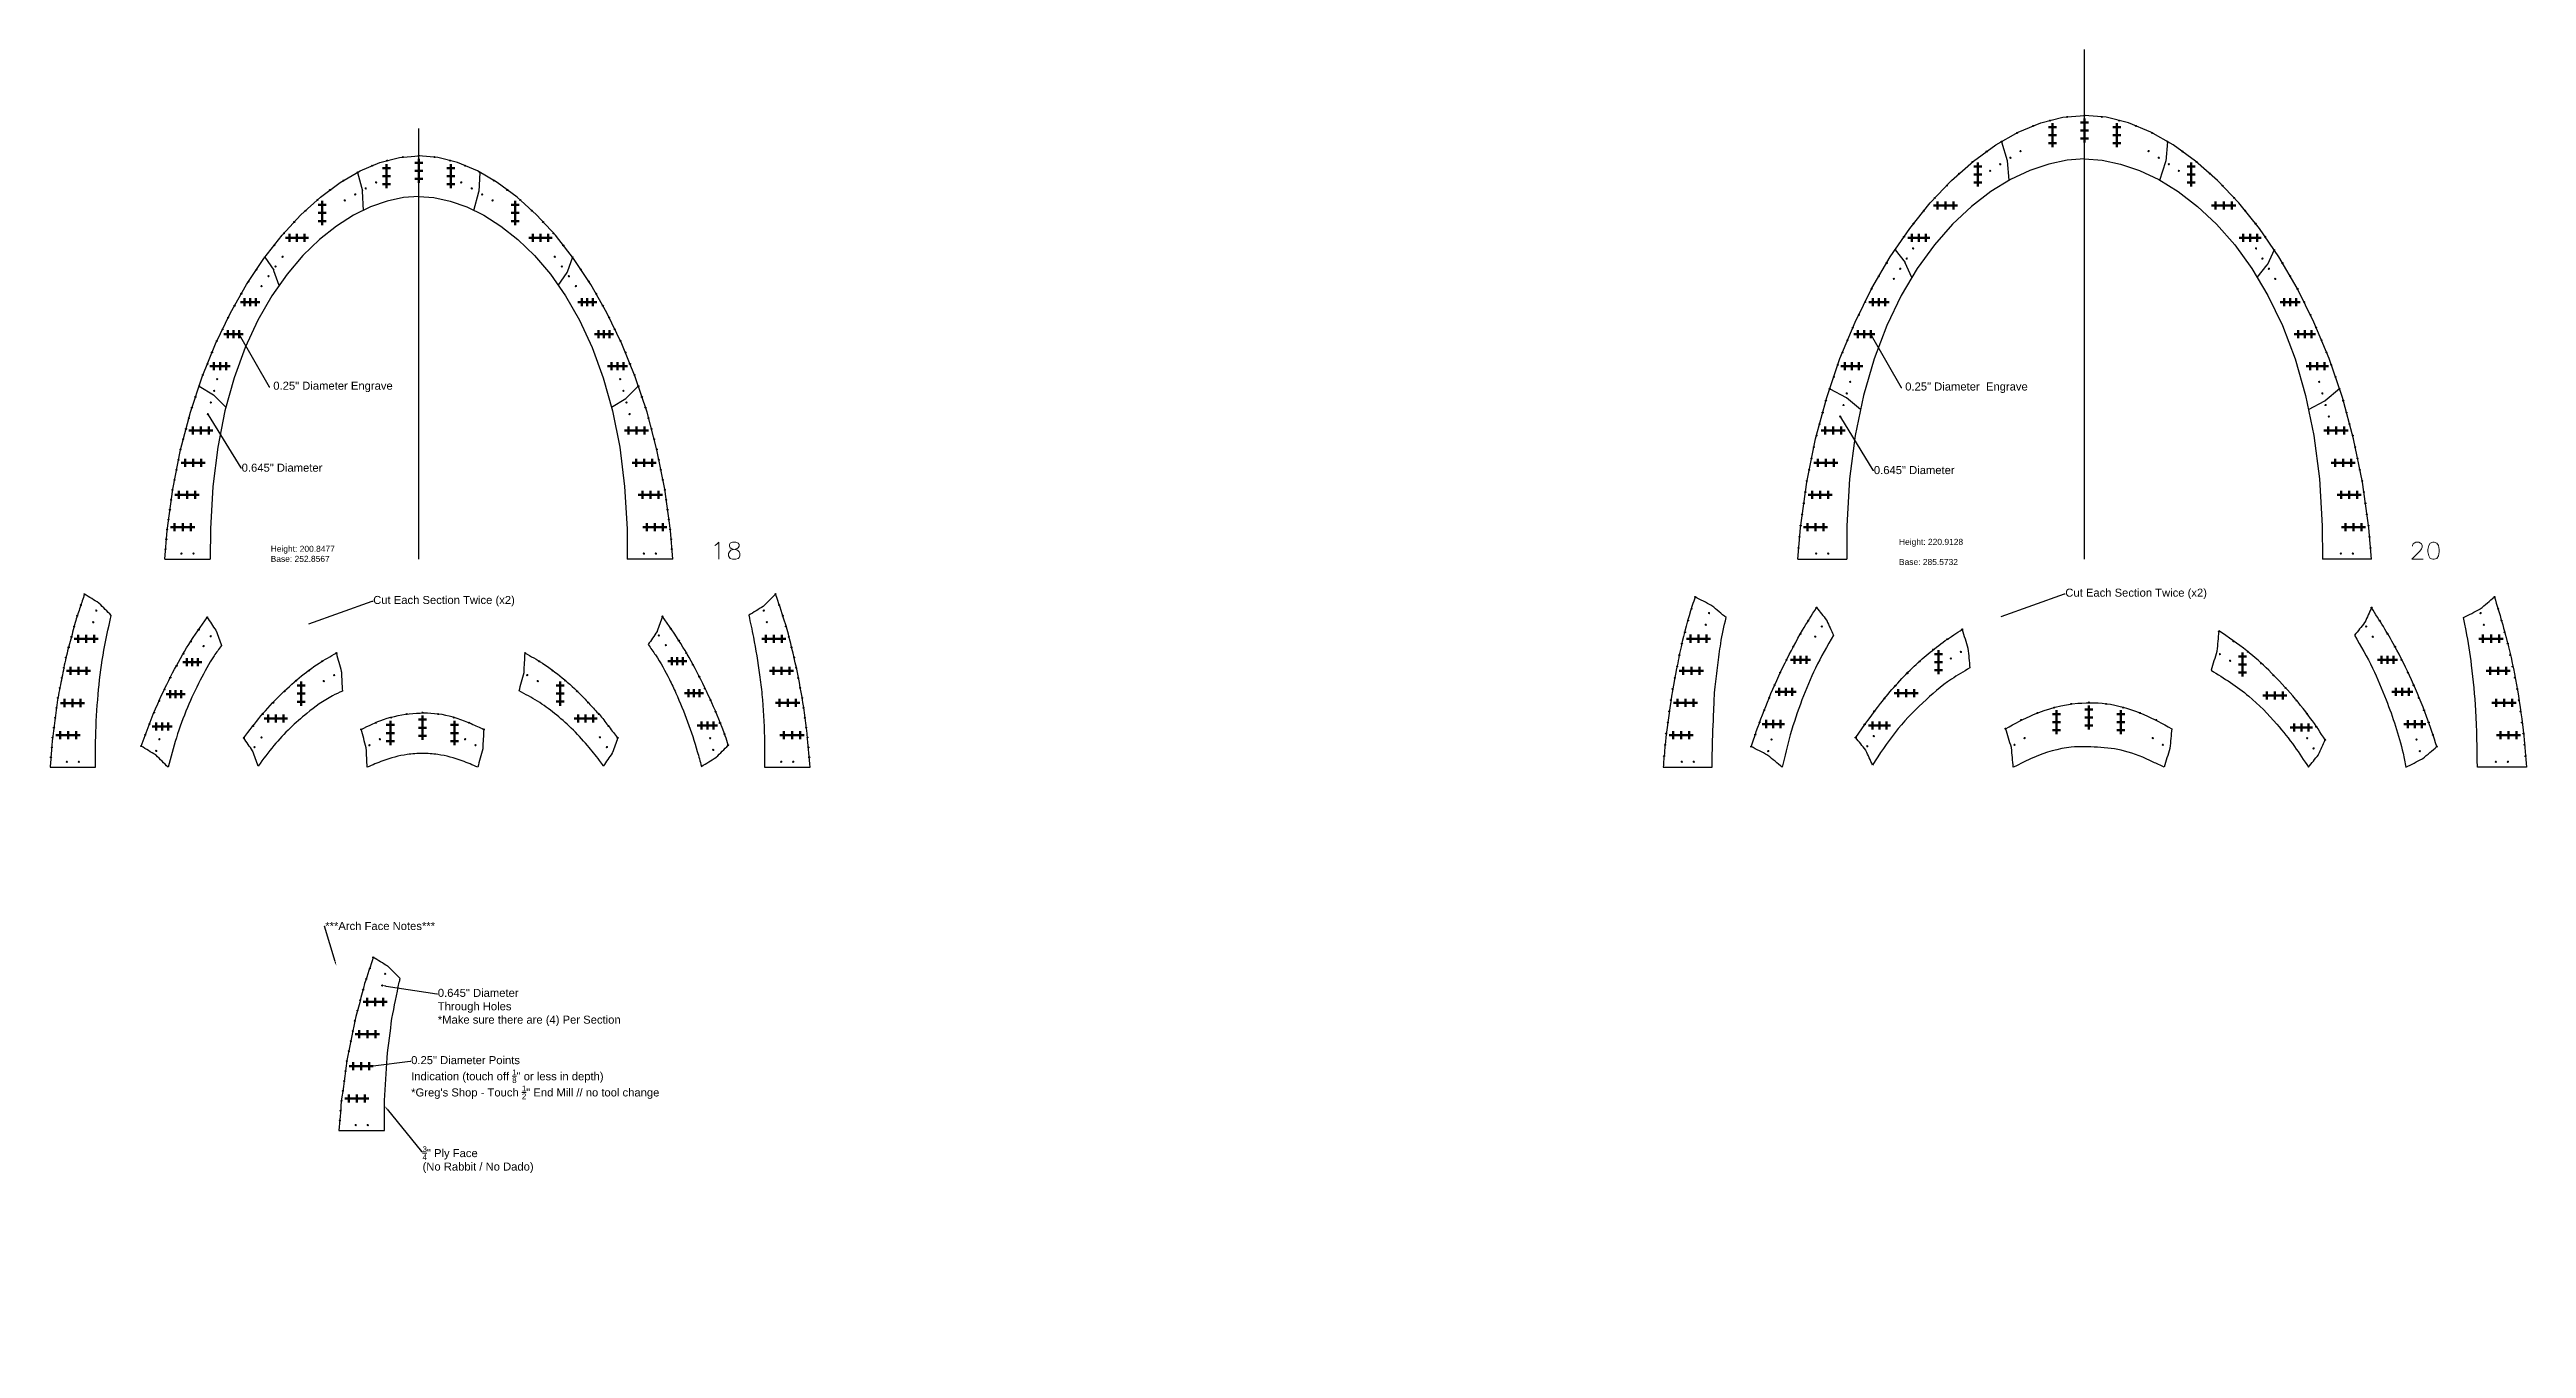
# Model space of a CAD drawing. Header units: inches. Extents: x -1683 to 11264, y -1696 to 865.
# Drawn here: x 2667 to 3900, y -198 to 449 of the extents above; entities that cross this region are included whole.
import ezdxf
from ezdxf import colors
from ezdxf.entities.mleader import LeaderData, LeaderLine
from ezdxf.math import Vec2, Vec3

# ---------------------------------------------------------------- set-up
doc = ezdxf.new("R2010")
doc.units = ezdxf.units.IN
doc.header["$MEASUREMENT"] = 0
doc.header["$PDMODE"] = 2
doc.header["$PDSIZE"] = 2
for name, color, linetype, lineweight in [('Annotation', 7, 'Continuous', 9), ('Drilling', 3, 'Continuous', 13), ('Engrave', 4, 'Continuous', 50)]:
    doc.layers.add(name, color=color, linetype=linetype, lineweight=lineweight)
doc.layers.add('OLD1', color=1, linetype='Continuous')
doc.styles.get("Standard").update_dxf_attribs({"font": 'Arial.ttf'})

msp = doc.modelspace()

# ---------------------------------------------------------------- texts
at = {"insert": (2777.17888, 201.49106), "char_height": 3, "attachment_point": 1}
msp.add_mtext_dynamic_manual_height_columns('Height: 200.8477\\PBase: 252.8567', width=45.2101633, gutter_width=1, heights=[0], dxfattribs=at)
at = {"layer": 'Annotation', "insert": (3587.61565, 204.95309), "char_height": 3, "attachment_point": 1}
msp.add_mtext_dynamic_manual_height_columns('Height: 220.9128\\P \\PBase: 285.5732', width=45.2101633, gutter_width=1, heights=[0], dxfattribs=at)

# ---------------------------------------------------------------- blocks, each defined once
blk = doc.blocks.new('*U158')
at = {"layer": 'Engrave'}
blk.add_point((0, 0), dxfattribs=at)
blk = doc.blocks.new('*U159')
at = {"layer": 'Engrave', "color": 0, "linetype": 'ByBlock', "lineweight": -2, "transparency": 16777216}
for p in [(0, 0), (4, 0), (8, 0)]:
    blk.add_blockref('*U158', p, dxfattribs=at)
blk = doc.blocks.new('*U318')
at = {"layer": 'Engrave'}
blk.add_point((0, 0), dxfattribs=at)
blk = doc.blocks.new('*U319')
at = {"layer": 'Engrave', "color": 0, "linetype": 'ByBlock', "lineweight": -2, "transparency": 16777216}
for p in [(0, 0), (4, 0), (8, 0)]:
    blk.add_blockref('*U318', p, dxfattribs=at)
blk = doc.blocks.new('*U320')
at = {"layer": 'Engrave'}
blk.add_point((0, 0), dxfattribs=at)
blk = doc.blocks.new('*U321')
at = {"layer": 'Engrave', "color": 0, "linetype": 'ByBlock', "lineweight": -2, "transparency": 16777216}
for p in [(0, 0), (4, 0), (8, 0)]:
    blk.add_blockref('*U320', p, dxfattribs=at)
blk = doc.blocks.new('*U322')
at = {"layer": 'Engrave'}
blk.add_point((0, 0), dxfattribs=at)
blk = doc.blocks.new('*U323')
at = {"layer": 'Engrave', "color": 0, "linetype": 'ByBlock', "lineweight": -2, "transparency": 16777216}
for p in [(0, 0), (4, 0), (8, 0)]:
    blk.add_blockref('*U322', p, dxfattribs=at)
blk = doc.blocks.new('*U324')
at = {"layer": 'Engrave'}
blk.add_point((0, 0), dxfattribs=at)
blk = doc.blocks.new('*U325')
at = {"layer": 'Engrave', "color": 0, "linetype": 'ByBlock', "lineweight": -2, "transparency": 16777216}
for p in [(0, 0), (4, 0), (8, 0)]:
    blk.add_blockref('*U324', p, dxfattribs=at)
blk = doc.blocks.new('*U326')
at = {"layer": 'Engrave'}
blk.add_point((0, 0), dxfattribs=at)
blk = doc.blocks.new('*U327')
at = {"layer": 'Engrave', "color": 0, "linetype": 'ByBlock', "lineweight": -2, "transparency": 16777216}
for p in [(0, 0), (3, 0), (6, 0)]:
    blk.add_blockref('*U326', p, dxfattribs=at)
blk = doc.blocks.new('*U328')
at = {"layer": 'Engrave'}
blk.add_point((0, 0), dxfattribs=at)
blk = doc.blocks.new('*U329')
at = {"layer": 'Engrave', "color": 0, "linetype": 'ByBlock', "lineweight": -2, "transparency": 16777216}
for p in [(0, 0), (2.75, 0), (5.5, 0)]:
    blk.add_blockref('*U328', p, dxfattribs=at)
blk = doc.blocks.new('*U330')
at = {"layer": 'Engrave'}
blk.add_point((0, 0), dxfattribs=at)
blk = doc.blocks.new('*U331')
at = {"layer": 'Engrave', "color": 0, "linetype": 'ByBlock', "lineweight": -2, "transparency": 16777216}
for p in [(0, 0), (2.75, 0), (5.5, 0)]:
    blk.add_blockref('*U330', p, dxfattribs=at)
blk = doc.blocks.new('*U332')
at = {"layer": 'Engrave'}
blk.add_point((0, 0), dxfattribs=at)
blk = doc.blocks.new('*U333')
at = {"layer": 'Engrave', "color": 0, "linetype": 'ByBlock', "lineweight": -2, "transparency": 16777216}
for p in [(0, 0), (3.75, 0), (7.5, 0)]:
    blk.add_blockref('*U332', p, dxfattribs=at)
blk = doc.blocks.new('*U334')
at = {"layer": 'Engrave'}
blk.add_point((0, 0), dxfattribs=at)
blk = doc.blocks.new('*U335')
at = {"layer": 'Engrave', "color": 0, "linetype": 'ByBlock', "lineweight": -2, "transparency": 16777216}
for p in [(0, 0), (4, 0), (8, 0)]:
    blk.add_blockref('*U334', p, dxfattribs=at)
blk = doc.blocks.new('*U336')
at = {"layer": 'Engrave'}
blk.add_point((0, 0), dxfattribs=at)
blk = doc.blocks.new('*U337')
at = {"layer": 'Engrave', "color": 0, "linetype": 'ByBlock', "lineweight": -2, "transparency": 16777216}
for p in [(0, 0), (4, 0), (8, 0)]:
    blk.add_blockref('*U336', p, dxfattribs=at)
blk = doc.blocks.new('*U340')
at = {"layer": 'Engrave'}
blk.add_point((0, 0), dxfattribs=at)
blk = doc.blocks.new('*U341')
at = {"layer": 'Engrave', "color": 0, "linetype": 'ByBlock', "lineweight": -2, "transparency": 16777216}
for p in [(0, 0), (4, 0), (8, 0)]:
    blk.add_blockref('*U340', p, dxfattribs=at)
blk = doc.blocks.new('*U342')
at = {"layer": 'Engrave'}
blk.add_point((0, 0), dxfattribs=at)
blk = doc.blocks.new('*U343')
at = {"layer": 'Engrave', "color": 0, "linetype": 'ByBlock', "lineweight": -2, "transparency": 16777216}
for p in [(0, 0), (4, 0), (8, 0)]:
    blk.add_blockref('*U342', p, dxfattribs=at)
blk = doc.blocks.new('*U344')
at = {"layer": 'Engrave'}
blk.add_point((0, 0), dxfattribs=at)
blk = doc.blocks.new('*U345')
at = {"layer": 'Engrave', "color": 0, "linetype": 'ByBlock', "lineweight": -2, "transparency": 16777216}
for p in [(0, 0), (4, 0), (8, 0)]:
    blk.add_blockref('*U344', p, dxfattribs=at)
blk = doc.blocks.new('*U346')
at = {"layer": 'Engrave'}
blk.add_point((0, 0), dxfattribs=at)
blk = doc.blocks.new('*U347')
at = {"layer": 'Engrave', "color": 0, "linetype": 'ByBlock', "lineweight": -2, "transparency": 16777216}
for p in [(0, 0), (4, 0), (8, 0)]:
    blk.add_blockref('*U346', p, dxfattribs=at)
blk = doc.blocks.new('*U348')
at = {"layer": 'Engrave'}
blk.add_point((0, 0), dxfattribs=at)
blk = doc.blocks.new('*U349')
at = {"layer": 'Engrave', "color": 0, "linetype": 'ByBlock', "lineweight": -2, "transparency": 16777216}
for p in [(0, 0), (4, 0), (8, 0)]:
    blk.add_blockref('*U348', p, dxfattribs=at)
blk = doc.blocks.new('*U350')
at = {"layer": 'Engrave'}
blk.add_point((0, 0), dxfattribs=at)
blk = doc.blocks.new('*U351')
at = {"layer": 'Engrave', "color": 0, "linetype": 'ByBlock', "lineweight": -2, "transparency": 16777216}
for p in [(0, 0), (3, 0), (6, 0)]:
    blk.add_blockref('*U350', p, dxfattribs=at)
blk = doc.blocks.new('*U352')
at = {"layer": 'Engrave'}
blk.add_point((0, 0), dxfattribs=at)
blk = doc.blocks.new('*U353')
at = {"layer": 'Engrave', "color": 0, "linetype": 'ByBlock', "lineweight": -2, "transparency": 16777216}
for p in [(0, 0), (2.75, 0), (5.5, 0)]:
    blk.add_blockref('*U352', p, dxfattribs=at)
blk = doc.blocks.new('*U354')
at = {"layer": 'Engrave'}
blk.add_point((0, 0), dxfattribs=at)
blk = doc.blocks.new('*U355')
at = {"layer": 'Engrave', "color": 0, "linetype": 'ByBlock', "lineweight": -2, "transparency": 16777216}
for p in [(0, 0), (2.75, 0), (5.5, 0)]:
    blk.add_blockref('*U354', p, dxfattribs=at)
blk = doc.blocks.new('*U356')
at = {"layer": 'Engrave'}
blk.add_point((0, 0), dxfattribs=at)
blk = doc.blocks.new('*U357')
at = {"layer": 'Engrave', "color": 0, "linetype": 'ByBlock', "lineweight": -2, "transparency": 16777216}
for p in [(0, 0), (3.75, 0), (7.5, 0)]:
    blk.add_blockref('*U356', p, dxfattribs=at)
blk = doc.blocks.new('*U358')
at = {"layer": 'Engrave'}
blk.add_point((0, 0), dxfattribs=at)
blk = doc.blocks.new('*U359')
at = {"layer": 'Engrave', "color": 0, "linetype": 'ByBlock', "lineweight": -2, "transparency": 16777216}
for p in [(0, 0), (4, 0), (8, 0)]:
    blk.add_blockref('*U358', p, dxfattribs=at)
blk = doc.blocks.new('*U360')
at = {"layer": 'Engrave'}
blk.add_point((0, 0), dxfattribs=at)
blk = doc.blocks.new('*U361')
at = {"layer": 'Engrave', "color": 0, "linetype": 'ByBlock', "lineweight": -2, "transparency": 16777216}
for p in [(0, 0), (4, 0), (8, 0)]:
    blk.add_blockref('*U360', p, dxfattribs=at)
blk = doc.blocks.new('*U362')
at = {"layer": 'Engrave'}
blk.add_point((0, 0), dxfattribs=at)
blk = doc.blocks.new('*U363')
at = {"layer": 'Engrave', "color": 0, "linetype": 'ByBlock', "lineweight": -2, "transparency": 16777216}
for p in [(0, 0), (4, 0), (8, 0)]:
    blk.add_blockref('*U362', p, dxfattribs=at)
blk = doc.blocks.new('*U364')
at = {"layer": 'Engrave'}
blk.add_point((0, 0), dxfattribs=at)
blk = doc.blocks.new('*U365')
at = {"layer": 'Engrave', "color": 0, "linetype": 'ByBlock', "lineweight": -2, "transparency": 16777216}
for p in [(0, 0), (4, 0), (8, 0)]:
    blk.add_blockref('*U364', p, dxfattribs=at)
blk = doc.blocks.new('*U366')
at = {"layer": 'Engrave'}
blk.add_point((0, 0), dxfattribs=at)
blk = doc.blocks.new('*U367')
at = {"layer": 'Engrave', "color": 0, "linetype": 'ByBlock', "lineweight": -2, "transparency": 16777216}
for p in [(0, 0), (4, 0), (8, 0)]:
    blk.add_blockref('*U366', p, dxfattribs=at)
blk = doc.blocks.new('*U368')
at = {"layer": 'Engrave'}
blk.add_point((0, 0), dxfattribs=at)
blk = doc.blocks.new('*U369')
at = {"layer": 'Engrave', "color": 0, "linetype": 'ByBlock', "lineweight": -2, "transparency": 16777216}
for p in [(0, 0), (3, 0), (6, 0)]:
    blk.add_blockref('*U368', p, dxfattribs=at)
blk = doc.blocks.new('*U370')
at = {"layer": 'Engrave'}
blk.add_point((0, 0), dxfattribs=at)
blk = doc.blocks.new('*U371')
at = {"layer": 'Engrave', "color": 0, "linetype": 'ByBlock', "lineweight": -2, "transparency": 16777216}
for p in [(0, 0), (2.75, 0), (5.5, 0)]:
    blk.add_blockref('*U370', p, dxfattribs=at)
blk = doc.blocks.new('*U372')
at = {"layer": 'Engrave'}
blk.add_point((0, 0), dxfattribs=at)
blk = doc.blocks.new('*U373')
at = {"layer": 'Engrave', "color": 0, "linetype": 'ByBlock', "lineweight": -2, "transparency": 16777216}
for p in [(0, 0), (2.75, 0), (5.5, 0)]:
    blk.add_blockref('*U372', p, dxfattribs=at)
blk = doc.blocks.new('*U374')
at = {"layer": 'Engrave'}
blk.add_point((0, 0), dxfattribs=at)
blk = doc.blocks.new('*U375')
at = {"layer": 'Engrave', "color": 0, "linetype": 'ByBlock', "lineweight": -2, "transparency": 16777216}
for p in [(0, 0), (3.75, 0), (7.5, 0)]:
    blk.add_blockref('*U374', p, dxfattribs=at)
blk = doc.blocks.new('*U376')
at = {"layer": 'Engrave'}
blk.add_point((0, 0), dxfattribs=at)
blk = doc.blocks.new('*U377')
at = {"layer": 'Engrave', "color": 0, "linetype": 'ByBlock', "lineweight": -2, "transparency": 16777216}
for p in [(0, 0), (4, 0), (8, 0)]:
    blk.add_blockref('*U376', p, dxfattribs=at)
blk = doc.blocks.new('*U378')
at = {"layer": 'Engrave'}
blk.add_point((0, 0), dxfattribs=at)
blk = doc.blocks.new('*U379')
at = {"layer": 'Engrave', "color": 0, "linetype": 'ByBlock', "lineweight": -2, "transparency": 16777216}
for p in [(0, 0), (4, 0), (8, 0)]:
    blk.add_blockref('*U378', p, dxfattribs=at)
blk = doc.blocks.new('*U380')
at = {"layer": 'Engrave'}
blk.add_point((0, 0), dxfattribs=at)
blk = doc.blocks.new('*U381')
at = {"layer": 'Engrave', "color": 0, "linetype": 'ByBlock', "lineweight": -2, "transparency": 16777216}
for p in [(0, 0), (4, 0), (8, 0)]:
    blk.add_blockref('*U380', p, dxfattribs=at)
blk = doc.blocks.new('*U382')
at = {"layer": 'Engrave'}
blk.add_point((0, 0), dxfattribs=at)
blk = doc.blocks.new('*U383')
at = {"layer": 'Engrave', "color": 0, "linetype": 'ByBlock', "lineweight": -2, "transparency": 16777216}
for p in [(0, 0), (4, 0), (8, 0)]:
    blk.add_blockref('*U382', p, dxfattribs=at)
blk = doc.blocks.new('*U384')
at = {"layer": 'Engrave'}
blk.add_point((0, 0), dxfattribs=at)
blk = doc.blocks.new('*U385')
at = {"layer": 'Engrave', "color": 0, "linetype": 'ByBlock', "lineweight": -2, "transparency": 16777216}
for p in [(0, 0), (3.75, 0), (7.5, 0)]:
    blk.add_blockref('*U384', p, dxfattribs=at)
blk = doc.blocks.new('*U386')
at = {"layer": 'Engrave'}
blk.add_point((0, 0), dxfattribs=at)
blk = doc.blocks.new('*U387')
at = {"layer": 'Engrave', "color": 0, "linetype": 'ByBlock', "lineweight": -2, "transparency": 16777216}
for p in [(0, 0), (4, 0), (8, 0)]:
    blk.add_blockref('*U386', p, dxfattribs=at)
blk = doc.blocks.new('*U388')
at = {"layer": 'Engrave'}
blk.add_point((0, 0), dxfattribs=at)
blk = doc.blocks.new('*U389')
at = {"layer": 'Engrave', "color": 0, "linetype": 'ByBlock', "lineweight": -2, "transparency": 16777216}
for p in [(0, 0), (3, 0), (6, 0)]:
    blk.add_blockref('*U388', p, dxfattribs=at)
blk = doc.blocks.new('*U390')
at = {"layer": 'Engrave'}
blk.add_point((0, 0), dxfattribs=at)
blk = doc.blocks.new('*U391')
at = {"layer": 'Engrave', "color": 0, "linetype": 'ByBlock', "lineweight": -2, "transparency": 16777216}
for p in [(0, 0), (2.75, 0), (5.5, 0)]:
    blk.add_blockref('*U390', p, dxfattribs=at)
blk = doc.blocks.new('*U392')
at = {"layer": 'Engrave'}
blk.add_point((0, 0), dxfattribs=at)
blk = doc.blocks.new('*U393')
at = {"layer": 'Engrave', "color": 0, "linetype": 'ByBlock', "lineweight": -2, "transparency": 16777216}
for p in [(0, 0), (2.75, 0), (5.5, 0)]:
    blk.add_blockref('*U392', p, dxfattribs=at)
blk = doc.blocks.new('*U394')
at = {"layer": 'Engrave'}
blk.add_point((0, 0), dxfattribs=at)
blk = doc.blocks.new('*U395')
at = {"layer": 'Engrave', "color": 0, "linetype": 'ByBlock', "lineweight": -2, "transparency": 16777216}
for p in [(0, 0), (4, 0), (8, 0)]:
    blk.add_blockref('*U394', p, dxfattribs=at)
blk = doc.blocks.new('*U396')
at = {"layer": 'Engrave'}
blk.add_point((0, 0), dxfattribs=at)
blk = doc.blocks.new('*U397')
at = {"layer": 'Engrave', "color": 0, "linetype": 'ByBlock', "lineweight": -2, "transparency": 16777216}
for p in [(0, 0), (4, 0), (8, 0)]:
    blk.add_blockref('*U396', p, dxfattribs=at)
blk = doc.blocks.new('*U398')
at = {"layer": 'Engrave'}
blk.add_point((0, 0), dxfattribs=at)
blk = doc.blocks.new('*U399')
at = {"layer": 'Engrave', "color": 0, "linetype": 'ByBlock', "lineweight": -2, "transparency": 16777216}
for p in [(0, 0), (4, 0), (8, 0)]:
    blk.add_blockref('*U398', p, dxfattribs=at)
blk = doc.blocks.new('*U400')
at = {"layer": 'Engrave'}
blk.add_point((0, 0), dxfattribs=at)
blk = doc.blocks.new('*U401')
at = {"layer": 'Engrave', "color": 0, "linetype": 'ByBlock', "lineweight": -2, "transparency": 16777216}
for p in [(0, 0), (4, 0), (8, 0)]:
    blk.add_blockref('*U400', p, dxfattribs=at)
blk = doc.blocks.new('*U492')
at = {"layer": 'Engrave'}
blk.add_point((0, 0), dxfattribs=at)
blk = doc.blocks.new('*U493')
at = {"layer": 'Engrave', "color": 0, "linetype": 'ByBlock', "lineweight": -2, "transparency": 16777216}
for p in [(0, 0), (4, 0), (8, 0)]:
    blk.add_blockref('*U492', p, dxfattribs=at)
blk = doc.blocks.new('*U494')
at = {"layer": 'Engrave'}
blk.add_point((0, 0), dxfattribs=at)
blk = doc.blocks.new('*U495')
at = {"layer": 'Engrave', "color": 0, "linetype": 'ByBlock', "lineweight": -2, "transparency": 16777216}
for p in [(0, 0), (4, 0), (8, 0)]:
    blk.add_blockref('*U494', p, dxfattribs=at)
blk = doc.blocks.new('*U496')
at = {"layer": 'Engrave'}
blk.add_point((0, 0), dxfattribs=at)
blk = doc.blocks.new('*U497')
at = {"layer": 'Engrave', "color": 0, "linetype": 'ByBlock', "lineweight": -2, "transparency": 16777216}
for p in [(0, 0), (4, 0), (8, 0)]:
    blk.add_blockref('*U496', p, dxfattribs=at)
blk = doc.blocks.new('*U498')
at = {"layer": 'Engrave'}
blk.add_point((0, 0), dxfattribs=at)
blk = doc.blocks.new('*U499')
at = {"layer": 'Engrave', "color": 0, "linetype": 'ByBlock', "lineweight": -2, "transparency": 16777216}
for p in [(0, 0), (4, 0), (8, 0)]:
    blk.add_blockref('*U498', p, dxfattribs=at)
blk = doc.blocks.new('*U338')
at = {"layer": 'Engrave'}
blk.add_point((0, 0), dxfattribs=at)
blk = doc.blocks.new('*U339')
at = {"layer": 'Engrave', "color": 0, "linetype": 'ByBlock', "lineweight": -2, "transparency": 16777216}
for p in [(0, 0), (4, 0), (8, 0)]:
    blk.add_blockref('*U338', p, dxfattribs=at)
blk = doc.blocks.new('*U402')
at = {"layer": 'Engrave'}
blk.add_point((0, 0), dxfattribs=at)
blk = doc.blocks.new('*U403')
at = {"layer": 'Engrave', "color": 0, "linetype": 'ByBlock', "lineweight": -2, "transparency": 16777216}
for p in [(0, 0), (4, 0), (8, 0)]:
    blk.add_blockref('*U402', p, dxfattribs=at)
blk = doc.blocks.new('*U404')
at = {"layer": 'Engrave'}
blk.add_point((0, 0), dxfattribs=at)
blk = doc.blocks.new('*U405')
at = {"layer": 'Engrave', "color": 0, "linetype": 'ByBlock', "lineweight": -2, "transparency": 16777216}
for p in [(0, 0), (4, 0), (8, 0)]:
    blk.add_blockref('*U404', p, dxfattribs=at)
blk = doc.blocks.new('*U406')
at = {"layer": 'Engrave'}
blk.add_point((0, 0), dxfattribs=at)
blk = doc.blocks.new('*U407')
at = {"layer": 'Engrave', "color": 0, "linetype": 'ByBlock', "lineweight": -2, "transparency": 16777216}
for p in [(0, 0), (4, 0), (8, 0)]:
    blk.add_blockref('*U406', p, dxfattribs=at)
blk = doc.blocks.new('*U408')
at = {"layer": 'Engrave'}
blk.add_point((0, 0), dxfattribs=at)
blk = doc.blocks.new('*U409')
at = {"layer": 'Engrave', "color": 0, "linetype": 'ByBlock', "lineweight": -2, "transparency": 16777216}
for p in [(0, 0), (4, 0), (8, 0)]:
    blk.add_blockref('*U408', p, dxfattribs=at)
blk = doc.blocks.new('*U410')
at = {"layer": 'Engrave'}
blk.add_point((0, 0), dxfattribs=at)
blk = doc.blocks.new('*U411')
at = {"layer": 'Engrave', "color": 0, "linetype": 'ByBlock', "lineweight": -2, "transparency": 16777216}
for p in [(0, 0), (3.5, 0), (7, 0)]:
    blk.add_blockref('*U410', p, dxfattribs=at)
blk = doc.blocks.new('*U412')
at = {"layer": 'Engrave'}
blk.add_point((0, 0), dxfattribs=at)
blk = doc.blocks.new('*U413')
at = {"layer": 'Engrave', "color": 0, "linetype": 'ByBlock', "lineweight": -2, "transparency": 16777216}
for p in [(0, 0), (3.25, 0), (6.5, 0)]:
    blk.add_blockref('*U412', p, dxfattribs=at)
blk = doc.blocks.new('*U414')
at = {"layer": 'Engrave'}
blk.add_point((0, 0), dxfattribs=at)
blk = doc.blocks.new('*U415')
at = {"layer": 'Engrave', "color": 0, "linetype": 'ByBlock', "lineweight": -2, "transparency": 16777216}
for p in [(0, 0), (3, 0), (6, 0)]:
    blk.add_blockref('*U414', p, dxfattribs=at)
blk = doc.blocks.new('*U416')
at = {"layer": 'Engrave'}
blk.add_point((0, 0), dxfattribs=at)
blk = doc.blocks.new('*U417')
at = {"layer": 'Engrave', "color": 0, "linetype": 'ByBlock', "lineweight": -2, "transparency": 16777216}
for p in [(0, 0), (3.5, 0), (7, 0)]:
    blk.add_blockref('*U416', p, dxfattribs=at)
blk = doc.blocks.new('*U418')
at = {"layer": 'Engrave'}
blk.add_point((0, 0), dxfattribs=at)
blk = doc.blocks.new('*U419')
at = {"layer": 'Engrave', "color": 0, "linetype": 'ByBlock', "lineweight": -2, "transparency": 16777216}
for p in [(0, 0), (4, 0), (8, 0)]:
    blk.add_blockref('*U418', p, dxfattribs=at)
blk = doc.blocks.new('*U420')
at = {"layer": 'Engrave'}
blk.add_point((0, 0), dxfattribs=at)
blk = doc.blocks.new('*U421')
at = {"layer": 'Engrave', "color": 0, "linetype": 'ByBlock', "lineweight": -2, "transparency": 16777216}
for p in [(0, 0), (4, 0), (8, 0)]:
    blk.add_blockref('*U420', p, dxfattribs=at)
blk = doc.blocks.new('*U422')
at = {"layer": 'Engrave'}
blk.add_point((0, 0), dxfattribs=at)
blk = doc.blocks.new('*U423')
at = {"layer": 'Engrave', "color": 0, "linetype": 'ByBlock', "lineweight": -2, "transparency": 16777216}
for p in [(0, 0), (4, 0), (8, 0)]:
    blk.add_blockref('*U422', p, dxfattribs=at)
blk = doc.blocks.new('*U424')
at = {"layer": 'Engrave'}
blk.add_point((0, 0), dxfattribs=at)
blk = doc.blocks.new('*U425')
at = {"layer": 'Engrave', "color": 0, "linetype": 'ByBlock', "lineweight": -2, "transparency": 16777216}
for p in [(0, 0), (4, 0), (8, 0)]:
    blk.add_blockref('*U424', p, dxfattribs=at)
blk = doc.blocks.new('*U426')
at = {"layer": 'Engrave'}
blk.add_point((0, 0), dxfattribs=at)
blk = doc.blocks.new('*U427')
at = {"layer": 'Engrave', "color": 0, "linetype": 'ByBlock', "lineweight": -2, "transparency": 16777216}
for p in [(0, 0), (4, 0), (8, 0)]:
    blk.add_blockref('*U426', p, dxfattribs=at)
blk = doc.blocks.new('*U428')
at = {"layer": 'Engrave'}
blk.add_point((0, 0), dxfattribs=at)
blk = doc.blocks.new('*U429')
at = {"layer": 'Engrave', "color": 0, "linetype": 'ByBlock', "lineweight": -2, "transparency": 16777216}
for p in [(0, 0), (4, 0), (8, 0)]:
    blk.add_blockref('*U428', p, dxfattribs=at)
blk = doc.blocks.new('*U430')
at = {"layer": 'Engrave'}
blk.add_point((0, 0), dxfattribs=at)
blk = doc.blocks.new('*U431')
at = {"layer": 'Engrave', "color": 0, "linetype": 'ByBlock', "lineweight": -2, "transparency": 16777216}
for p in [(0, 0), (4, 0), (8, 0)]:
    blk.add_blockref('*U430', p, dxfattribs=at)
blk = doc.blocks.new('*U432')
at = {"layer": 'Engrave'}
blk.add_point((0, 0), dxfattribs=at)
blk = doc.blocks.new('*U433')
at = {"layer": 'Engrave', "color": 0, "linetype": 'ByBlock', "lineweight": -2, "transparency": 16777216}
for p in [(0, 0), (4, 0), (8, 0)]:
    blk.add_blockref('*U432', p, dxfattribs=at)
blk = doc.blocks.new('*U434')
at = {"layer": 'Engrave'}
blk.add_point((0, 0), dxfattribs=at)
blk = doc.blocks.new('*U435')
at = {"layer": 'Engrave', "color": 0, "linetype": 'ByBlock', "lineweight": -2, "transparency": 16777216}
for p in [(0, 0), (3.5, 0), (7, 0)]:
    blk.add_blockref('*U434', p, dxfattribs=at)
blk = doc.blocks.new('*U436')
at = {"layer": 'Engrave'}
blk.add_point((0, 0), dxfattribs=at)
blk = doc.blocks.new('*U437')
at = {"layer": 'Engrave', "color": 0, "linetype": 'ByBlock', "lineweight": -2, "transparency": 16777216}
for p in [(0, 0), (3.25, 0), (6.5, 0)]:
    blk.add_blockref('*U436', p, dxfattribs=at)
blk = doc.blocks.new('*U438')
at = {"layer": 'Engrave'}
blk.add_point((0, 0), dxfattribs=at)
blk = doc.blocks.new('*U439')
at = {"layer": 'Engrave', "color": 0, "linetype": 'ByBlock', "lineweight": -2, "transparency": 16777216}
for p in [(0, 0), (3, 0), (6, 0)]:
    blk.add_blockref('*U438', p, dxfattribs=at)
blk = doc.blocks.new('*U440')
at = {"layer": 'Engrave'}
blk.add_point((0, 0), dxfattribs=at)
blk = doc.blocks.new('*U441')
at = {"layer": 'Engrave', "color": 0, "linetype": 'ByBlock', "lineweight": -2, "transparency": 16777216}
for p in [(0, 0), (3.5, 0), (7, 0)]:
    blk.add_blockref('*U440', p, dxfattribs=at)
blk = doc.blocks.new('*U442')
at = {"layer": 'Engrave'}
blk.add_point((0, 0), dxfattribs=at)
blk = doc.blocks.new('*U443')
at = {"layer": 'Engrave', "color": 0, "linetype": 'ByBlock', "lineweight": -2, "transparency": 16777216}
for p in [(0, 0), (4, 0), (8, 0)]:
    blk.add_blockref('*U442', p, dxfattribs=at)
blk = doc.blocks.new('*U444')
at = {"layer": 'Engrave'}
blk.add_point((0, 0), dxfattribs=at)
blk = doc.blocks.new('*U445')
at = {"layer": 'Engrave', "color": 0, "linetype": 'ByBlock', "lineweight": -2, "transparency": 16777216}
for p in [(0, 0), (4, 0), (8, 0)]:
    blk.add_blockref('*U444', p, dxfattribs=at)
blk = doc.blocks.new('*U446')
at = {"layer": 'Engrave'}
blk.add_point((0, 0), dxfattribs=at)
blk = doc.blocks.new('*U447')
at = {"layer": 'Engrave', "color": 0, "linetype": 'ByBlock', "lineweight": -2, "transparency": 16777216}
for p in [(0, 0), (4, 0), (8, 0)]:
    blk.add_blockref('*U446', p, dxfattribs=at)
blk = doc.blocks.new('*U448')
at = {"layer": 'Engrave'}
blk.add_point((0, 0), dxfattribs=at)
blk = doc.blocks.new('*U449')
at = {"layer": 'Engrave', "color": 0, "linetype": 'ByBlock', "lineweight": -2, "transparency": 16777216}
for p in [(0, 0), (4, 0), (8, 0)]:
    blk.add_blockref('*U448', p, dxfattribs=at)
blk = doc.blocks.new('*U450')
at = {"layer": 'Engrave'}
blk.add_point((0, 0), dxfattribs=at)
blk = doc.blocks.new('*U451')
at = {"layer": 'Engrave', "color": 0, "linetype": 'ByBlock', "lineweight": -2, "transparency": 16777216}
for p in [(0, 0), (4, 0), (8, 0)]:
    blk.add_blockref('*U450', p, dxfattribs=at)
blk = doc.blocks.new('*U452')
at = {"layer": 'Engrave'}
blk.add_point((0, 0), dxfattribs=at)
blk = doc.blocks.new('*U453')
at = {"layer": 'Engrave', "color": 0, "linetype": 'ByBlock', "lineweight": -2, "transparency": 16777216}
for p in [(0, 0), (4, 0), (8, 0)]:
    blk.add_blockref('*U452', p, dxfattribs=at)
blk = doc.blocks.new('*U454')
at = {"layer": 'Engrave'}
blk.add_point((0, 0), dxfattribs=at)
blk = doc.blocks.new('*U455')
at = {"layer": 'Engrave', "color": 0, "linetype": 'ByBlock', "lineweight": -2, "transparency": 16777216}
for p in [(0, 0), (3.5, 0), (7, 0)]:
    blk.add_blockref('*U454', p, dxfattribs=at)
blk = doc.blocks.new('*U456')
at = {"layer": 'Engrave'}
blk.add_point((0, 0), dxfattribs=at)
blk = doc.blocks.new('*U457')
at = {"layer": 'Engrave', "color": 0, "linetype": 'ByBlock', "lineweight": -2, "transparency": 16777216}
for p in [(0, 0), (3.25, 0), (6.5, 0)]:
    blk.add_blockref('*U456', p, dxfattribs=at)
blk = doc.blocks.new('*U458')
at = {"layer": 'Engrave'}
blk.add_point((0, 0), dxfattribs=at)
blk = doc.blocks.new('*U459')
at = {"layer": 'Engrave', "color": 0, "linetype": 'ByBlock', "lineweight": -2, "transparency": 16777216}
for p in [(0, 0), (3, 0), (6, 0)]:
    blk.add_blockref('*U458', p, dxfattribs=at)
blk = doc.blocks.new('*U460')
at = {"layer": 'Engrave'}
blk.add_point((0, 0), dxfattribs=at)
blk = doc.blocks.new('*U461')
at = {"layer": 'Engrave', "color": 0, "linetype": 'ByBlock', "lineweight": -2, "transparency": 16777216}
for p in [(0, 0), (3.5, 0), (7, 0)]:
    blk.add_blockref('*U460', p, dxfattribs=at)
blk = doc.blocks.new('*U462')
at = {"layer": 'Engrave'}
blk.add_point((0, 0), dxfattribs=at)
blk = doc.blocks.new('*U463')
at = {"layer": 'Engrave', "color": 0, "linetype": 'ByBlock', "lineweight": -2, "transparency": 16777216}
for p in [(0, 0), (4, 0), (8, 0)]:
    blk.add_blockref('*U462', p, dxfattribs=at)
blk = doc.blocks.new('*U464')
at = {"layer": 'Engrave'}
blk.add_point((0, 0), dxfattribs=at)
blk = doc.blocks.new('*U465')
at = {"layer": 'Engrave', "color": 0, "linetype": 'ByBlock', "lineweight": -2, "transparency": 16777216}
for p in [(0, 0), (4, 0), (8, 0)]:
    blk.add_blockref('*U464', p, dxfattribs=at)
blk = doc.blocks.new('*U466')
at = {"layer": 'Engrave'}
blk.add_point((0, 0), dxfattribs=at)
blk = doc.blocks.new('*U467')
at = {"layer": 'Engrave', "color": 0, "linetype": 'ByBlock', "lineweight": -2, "transparency": 16777216}
for p in [(0, 0), (4, 0), (8, 0)]:
    blk.add_blockref('*U466', p, dxfattribs=at)
blk = doc.blocks.new('*U468')
at = {"layer": 'Engrave'}
blk.add_point((0, 0), dxfattribs=at)
blk = doc.blocks.new('*U469')
at = {"layer": 'Engrave', "color": 0, "linetype": 'ByBlock', "lineweight": -2, "transparency": 16777216}
for p in [(0, 0), (4, 0), (8, 0)]:
    blk.add_blockref('*U468', p, dxfattribs=at)
blk = doc.blocks.new('*U470')
at = {"layer": 'Engrave'}
blk.add_point((0, 0), dxfattribs=at)
blk = doc.blocks.new('*U471')
at = {"layer": 'Engrave', "color": 0, "linetype": 'ByBlock', "lineweight": -2, "transparency": 16777216}
for p in [(0, 0), (4, 0), (8, 0)]:
    blk.add_blockref('*U470', p, dxfattribs=at)
blk = doc.blocks.new('*U472')
at = {"layer": 'Engrave'}
blk.add_point((0, 0), dxfattribs=at)
blk = doc.blocks.new('*U473')
at = {"layer": 'Engrave', "color": 0, "linetype": 'ByBlock', "lineweight": -2, "transparency": 16777216}
for p in [(0, 0), (3.5, 0), (7, 0)]:
    blk.add_blockref('*U472', p, dxfattribs=at)
blk = doc.blocks.new('*U474')
at = {"layer": 'Engrave'}
blk.add_point((0, 0), dxfattribs=at)
blk = doc.blocks.new('*U475')
at = {"layer": 'Engrave', "color": 0, "linetype": 'ByBlock', "lineweight": -2, "transparency": 16777216}
for p in [(0, 0), (4, 0), (8, 0)]:
    blk.add_blockref('*U474', p, dxfattribs=at)
blk = doc.blocks.new('*U476')
at = {"layer": 'Engrave'}
blk.add_point((0, 0), dxfattribs=at)
blk = doc.blocks.new('*U477')
at = {"layer": 'Engrave', "color": 0, "linetype": 'ByBlock', "lineweight": -2, "transparency": 16777216}
for p in [(0, 0), (4, 0), (8, 0)]:
    blk.add_blockref('*U476', p, dxfattribs=at)
blk = doc.blocks.new('*U478')
at = {"layer": 'Engrave'}
blk.add_point((0, 0), dxfattribs=at)
blk = doc.blocks.new('*U479')
at = {"layer": 'Engrave', "color": 0, "linetype": 'ByBlock', "lineweight": -2, "transparency": 16777216}
for p in [(0, 0), (3.5, 0), (7, 0)]:
    blk.add_blockref('*U478', p, dxfattribs=at)
blk = doc.blocks.new('*U480')
at = {"layer": 'Engrave'}
blk.add_point((0, 0), dxfattribs=at)
blk = doc.blocks.new('*U481')
at = {"layer": 'Engrave', "color": 0, "linetype": 'ByBlock', "lineweight": -2, "transparency": 16777216}
for p in [(0, 0), (3.25, 0), (6.5, 0)]:
    blk.add_blockref('*U480', p, dxfattribs=at)
blk = doc.blocks.new('*U482')
at = {"layer": 'Engrave'}
blk.add_point((0, 0), dxfattribs=at)
blk = doc.blocks.new('*U483')
at = {"layer": 'Engrave', "color": 0, "linetype": 'ByBlock', "lineweight": -2, "transparency": 16777216}
for p in [(0, 0), (3, 0), (6, 0)]:
    blk.add_blockref('*U482', p, dxfattribs=at)
blk = doc.blocks.new('*U484')
at = {"layer": 'Engrave'}
blk.add_point((0, 0), dxfattribs=at)
blk = doc.blocks.new('*U485')
at = {"layer": 'Engrave', "color": 0, "linetype": 'ByBlock', "lineweight": -2, "transparency": 16777216}
for p in [(0, 0), (4, 0), (8, 0)]:
    blk.add_blockref('*U484', p, dxfattribs=at)
blk = doc.blocks.new('*U486')
at = {"layer": 'Engrave'}
blk.add_point((0, 0), dxfattribs=at)
blk = doc.blocks.new('*U487')
at = {"layer": 'Engrave', "color": 0, "linetype": 'ByBlock', "lineweight": -2, "transparency": 16777216}
for p in [(0, 0), (4, 0), (8, 0)]:
    blk.add_blockref('*U486', p, dxfattribs=at)
blk = doc.blocks.new('*U488')
at = {"layer": 'Engrave'}
blk.add_point((0, 0), dxfattribs=at)
blk = doc.blocks.new('*U489')
at = {"layer": 'Engrave', "color": 0, "linetype": 'ByBlock', "lineweight": -2, "transparency": 16777216}
for p in [(0, 0), (4, 0), (8, 0)]:
    blk.add_blockref('*U488', p, dxfattribs=at)
blk = doc.blocks.new('*U490')
at = {"layer": 'Engrave'}
blk.add_point((0, 0), dxfattribs=at)
blk = doc.blocks.new('*U491')
at = {"layer": 'Engrave', "color": 0, "linetype": 'ByBlock', "lineweight": -2, "transparency": 16777216}
for p in [(0, 0), (4, 0), (8, 0)]:
    blk.add_blockref('*U490', p, dxfattribs=at)

# ---------------------------------------------------------------- linework, layer by layer
for p, q in [((3679.98675, 194.83764), (3679.98675, 448.52428)), ((2850.84324, 194.83764), (2850.84324, 409.27378)), ((3638.64841, 402.65948), (3641.51611, 393.34168)), ((3721.32508, 402.65948), (3720.40872, 392.95353)), ((2820.35346, 387.34255), (2822.81468, 378.16039)), ((2881.33302, 387.34255), (2880.83634, 377.84924)), ((3642.47228, 383.43558), (3641.55592, 393.14152)), ((3717.50121, 383.43558), (3720.3689, 392.75338)), ((2823.34409, 368.46041), (2822.84741, 377.95373)), ((2878.34239, 368.46041), (2880.80361, 377.64258)), ((3585.65228, 348.77749), (3590.6299, 342.55375)), ((3774.32121, 348.77749), (3771.0356, 341.51688)), ((2774.27381, 345.1136), (2778.67165, 338.66719)), ((2781.41733, 331.09366), (2778.78705, 338.44068)), ((2920.26915, 331.09366), (2924.66698, 337.54007)), ((2927.41267, 345.1136), (2924.78239, 337.76657)), ((3594.04561, 335.08082), (3590.76001, 342.34143)), ((3765.92788, 335.08082), (3770.9055, 341.30457)), ((2741.53492, 281.00937), (2748.74063, 276.59339)), ((2754.90129, 270.47217), (2748.92519, 276.4479)), ((2946.78519, 270.47217), (2953.9909, 274.88815)), ((2960.15156, 281.00937), (2954.17546, 275.03364)), ((3553.12198, 279.60596), (3561.2874, 275.34566)), ((3568.52769, 269.3122), (3561.46691, 275.22572)), ((3791.4458, 269.3122), (3799.61123, 273.5725)), ((3806.85152, 279.60596), (3799.79073, 273.69244)), ((2724.41487, 194.83764), (2747.08535, 194.83764)), ((2977.27161, 194.83764), (2954.60113, 194.83764)), ((3537.20012, 194.83764), (3561.63563, 194.83764)), ((3822.77337, 194.83764), (3798.33786, 194.83764))]:
    msp.add_line(p, q)
for points in [[(3537.20012, 194.83764), (3538.52977, 210.49077), (3541.68417, 233.14949), (3546.09423, 254.77094), (3551.65334, 275.29653), (3558.25493, 294.66769), (3565.79239, 312.82583), (3574.15914, 329.71236), (3583.24858, 345.2687), (3592.95411, 359.43626), (3603.16915, 372.15646), (3613.78709, 383.37071), (3624.70136, 393.02042), (3635.80535, 401.04701), (3646.99248, 407.3919), (3658.15614, 411.9965), (3669.18975, 414.80222), (3679.98671, 415.75048), (3679.98675, 415.75047)], [(3822.77337, 194.83764), (3821.44372, 210.49077), (3818.28932, 233.14949), (3813.87926, 254.77094), (3808.32015, 275.29653), (3801.71856, 294.66769), (3794.1811, 312.82583), (3785.81435, 329.71236), (3776.72492, 345.2687), (3767.01938, 359.43626), (3756.80435, 372.15646), (3746.1864, 383.37071), (3735.27213, 393.02042), (3724.16814, 401.04701), (3712.98102, 407.3919), (3701.81735, 411.9965), (3690.78374, 414.80222), (3679.98678, 415.75048), (3679.98675, 415.75047)], [(2724.41487, 194.83764), (2725.59107, 209.06885), (2728.38485, 229.66931), (2732.29025, 249.32678), (2737.21292, 267.98798), (2743.0585, 285.59965), (2749.73261, 302.10851), (2757.14092, 317.46129), (2765.18904, 331.60473), (2773.78263, 344.48556), (2782.82733, 356.05049), (2792.22877, 366.24627), (2801.89259, 375.01962), (2811.72445, 382.31727), (2821.62996, 388.08595), (2831.51478, 392.27239), (2841.28455, 394.82332), (2850.84324, 395.68532)], [(2977.27161, 194.83764), (2976.09541, 209.06885), (2973.30163, 229.66931), (2969.39622, 249.32678), (2964.47356, 267.98798), (2958.62798, 285.59965), (2951.95387, 302.10851), (2944.54556, 317.46129), (2936.49744, 331.60473), (2927.90385, 344.48556), (2918.85915, 356.05049), (2909.45771, 366.24627), (2899.79388, 375.01962), (2889.96203, 382.31727), (2880.05652, 388.08595), (2870.1717, 392.27239), (2860.40193, 394.82332), (2850.84324, 395.68532)], [(3679.98675, 394.04367), (3671.30806, 393.42652), (3662.1689, 391.54016), (3652.69979, 388.33879), (3643.04002, 383.78312), (3633.32779, 377.83769), (3623.69982, 370.4692), (3614.29149, 361.6454), (3605.23732, 351.33437), (3596.67138, 339.50412), (3588.72777, 326.12253), (3581.54095, 311.15743), (3575.24595, 294.57682), (3569.97843, 276.3491), (3565.87461, 256.44329), (3563.07117, 234.82924), (3561.70321, 211.44675), (3561.63554, 194.81729)], [(3679.98675, 394.04367), (3688.66543, 393.42652), (3697.80459, 391.54016), (3707.2737, 388.33879), (3716.93347, 383.78312), (3726.6457, 377.83769), (3736.27367, 370.4692), (3745.682, 361.6454), (3754.73617, 351.33437), (3763.30211, 339.50412), (3771.24572, 326.12253), (3778.43254, 311.15743), (3784.72754, 294.57682), (3789.99507, 276.3491), (3794.09888, 256.44329), (3796.90232, 234.82924), (3798.27028, 211.44675), (3798.33795, 194.81729)], [(2850.84324, 375.37699), (2843.23137, 374.81704), (2835.21649, 373.10571), (2826.91357, 370.20185), (2818.44382, 366.06972), (2809.92801, 360.677), (2801.48592, 353.99339), (2793.23638, 345.98972), (2785.2976, 336.63731), (2777.78743, 325.9077), (2770.82372, 313.77253), (2764.52448, 300.20359), (2759.00806, 285.17297), (2754.39312, 268.65312), (2750.79864, 250.61705), (2748.3438, 231.03837), (2747.14646, 209.86715), (2747.08529, 194.82137)], [(2850.84324, 375.37699), (2858.45511, 374.81704), (2866.46999, 373.10571), (2874.77291, 370.20185), (2883.24265, 366.06972), (2891.75847, 360.677), (2900.20056, 353.99339), (2908.4501, 345.98972), (2916.38888, 336.63731), (2923.89905, 325.9077), (2930.86276, 313.77253), (2937.16199, 300.20359), (2942.67842, 285.17297), (2947.29336, 268.65312), (2950.88783, 250.61705), (2953.34268, 231.03837), (2954.54002, 209.86715), (2954.60119, 194.82137)]]:
    msp.add_lwpolyline(points)
for points in [[(3641.55592, 393.14152), (3641.54953, 393.20925), (3641.53612, 393.27666), (3641.51611, 393.34168)], [(3720.3689, 392.75338), (3720.38891, 392.8184), (3720.40232, 392.88581), (3720.40872, 392.95353)], [(2822.84741, 377.95373), (2822.84376, 378.02338), (2822.83273, 378.09302), (2822.81468, 378.16039)], [(2880.80361, 377.64258), (2880.82166, 377.70994), (2880.83269, 377.77959), (2880.83634, 377.84924)], [(2778.78705, 338.44068), (2778.75849, 338.52046), (2778.7194, 338.59719), (2778.67165, 338.66719)], [(2924.66698, 337.54007), (2924.71474, 337.61007), (2924.75383, 337.68679), (2924.78239, 337.76657)], [(3590.76001, 342.34143), (3590.72579, 342.41705), (3590.68174, 342.48892), (3590.6299, 342.55375)], [(3770.9055, 341.30457), (3770.95734, 341.36939), (3771.00138, 341.44126), (3771.0356, 341.51688)], [(2748.92519, 276.4479), (2748.86979, 276.50329), (2748.80742, 276.55246), (2748.74063, 276.59339)], [(2953.9909, 274.88815), (2954.05769, 274.92908), (2954.12007, 274.97825), (2954.17546, 275.03364)], [(3561.46691, 275.22572), (3561.41174, 275.27193), (3561.3512, 275.31237), (3561.2874, 275.34566)], [(3799.61123, 273.5725), (3799.67503, 273.60579), (3799.73557, 273.64623), (3799.79073, 273.69244)]]:
    msp.add_open_spline(points, degree=3)
for points, knots in [([(2690.03152, 91.21999), (2690.00778, 96.23612), (2689.95059, 108.32175), (2691.04903, 126.96252), (2693.432, 147.25498), (2696.36243, 160.27334), (2697.84752, 166.87079), (2695.85549, 168.8627), (2693.86345, 170.85461), (2691.87142, 172.84652), (2691.81602, 172.90191), (2691.75365, 172.95108), (2691.68686, 172.99201), (2689.28496, 174.46401), (2686.88305, 175.936), (2684.48115, 177.40799), (2683.76962, 175.23518), (2682.34658, 170.88956), (2679.7426, 163.54016), (2677.79783, 155.02967), (2675.01034, 145.65086), (2673.38475, 135.87644), (2671.10508, 125.9797), (2670.03776, 115.753), (2668.5137, 106.56159), (2667.97294, 98.34915), (2667.56505, 93.60722), (2667.36111, 91.23626), (2674.91793, 91.23626), (2682.47476, 91.23626), (2690.03159, 91.23626)], [0, 0, 0, 0, 15.045899938, 36.2509489939, 55.9829344278, 76.2574851645, 76.2574851645, 76.2574851645, 77.2574851645, 77.2574851645, 77.2574851645, 77.4924979154, 77.4924979154, 77.4924979154, 78.4924979154, 78.4924979154, 78.4924979154, 85.3524587964, 92.2124196773, 101.8622008339, 111.5119819905, 121.5328118453, 131.5536417, 141.9481606505, 152.3426796009, 159.4825498734, 166.622420146, 166.622420146, 166.622420146, 167.622420146, 167.622420146, 167.622420146, 167.622420146]), ([(3022.93804, 91.25252), (3030.49487, 91.25252), (3038.05169, 91.25252), (3045.60852, 91.25252), (3045.25727, 96.00002), (3044.39465, 107.65913), (3041.87855, 125.87441), (3037.96367, 145.5373), (3033.56207, 162.68945), (3029.97778, 173.09899), (3028.48848, 177.42425), (3026.49644, 175.43234), (3024.50441, 173.44043), (3022.51238, 171.44852), (3022.45698, 171.39313), (3022.39461, 171.34396), (3022.32782, 171.30303), (3019.92591, 169.83104), (3017.52401, 168.35905), (3015.12211, 166.88705), (3015.92159, 163.28068), (3018.09563, 153.4739), (3020.06818, 140.2794), (3022.26487, 123.71545), (3022.98627, 108.33328), (3022.95223, 96.25099), (3022.93811, 91.23625)], [0, 0, 0, 0, 1, 1, 1, 15.2797405451, 36.068778446, 56.1104381554, 75.4100004686, 89.1299222306, 89.1299222306, 89.1299222306, 90.1299222306, 90.1299222306, 90.1299222306, 90.3649349815, 90.3649349815, 90.3649349815, 91.3649349815, 91.3649349815, 91.3649349815, 102.4445250745, 121.4935664353, 131.3595591522, 152.5646082082, 167.6105081462, 167.6105081462, 167.6105081462, 167.6105081462]), ([(3494.68485, 91.23625), (3494.68177, 94.00827), (3494.67128, 103.45424), (3495.36329, 116.78286), (3495.8625, 131.00142), (3497.6272, 142.04153), (3498.79396, 153.64008), (3500.59337, 161.45774), (3501.577, 165.73116), (3499.2234, 167.70234), (3496.86981, 169.67351), (3494.51622, 171.64469), (3494.46105, 171.69089), (3494.40052, 171.73134), (3494.33671, 171.76463), (3491.61491, 173.18473), (3488.8931, 174.60483), (3486.17129, 176.02493), (3485.67529, 174.59062), (3482.86264, 166.45703), (3479.7359, 154.54824), (3476.16833, 136.64952), (3473.10252, 119.3166), (3471.1988, 102.88326), (3470.46252, 93.86616), (3470.24944, 91.2566), (3478.3946, 91.2566), (3486.53977, 91.2566), (3494.68494, 91.2566)], [0, 0, 0, 0, 8.3147994856, 28.3336449231, 40.044876973, 50.9424311959, 61.8399854188, 74.9795254197, 74.9795254197, 74.9795254197, 75.9795254197, 75.9795254197, 75.9795254197, 76.1954114857, 76.1954114857, 76.1954114857, 77.1954114857, 77.1954114857, 77.1954114857, 81.7482225157, 103.0133096748, 114.0466185747, 136.5074388326, 155.7941219274, 163.6488760321, 163.6488760321, 163.6488760321, 164.6488760321, 164.6488760321, 164.6488760321, 164.6488760321]), ([(3875.47774, 91.23625), (3875.37164, 100.68321), (3875.18093, 117.66446), (3873.04464, 140.37896), (3870.69683, 155.75283), (3869.03894, 163.58852), (3868.58559, 165.73116), (3871.3074, 167.15126), (3874.02921, 168.57136), (3876.75102, 169.99146), (3876.81482, 170.02475), (3876.87536, 170.0652), (3876.93053, 170.1114), (3879.28412, 172.08258), (3881.63771, 174.05375), (3883.99131, 176.02493), (3886.48252, 167.78428), (3891.10362, 152.49823), (3895.66544, 129.33299), (3898.54559, 109.30719), (3899.51748, 96.47917), (3899.91316, 91.2566), (3891.76799, 91.2566), (3883.62282, 91.2566), (3875.47766, 91.2566)], [0, 0, 0, 0, 28.330675427, 50.925416173, 68.3814195855, 74.951189586, 74.951189586, 74.951189586, 75.951189586, 75.951189586, 75.951189586, 76.167075652, 76.167075652, 76.167075652, 77.167075652, 77.167075652, 77.167075652, 102.9773055899, 125.0439233898, 147.9211515127, 163.6306597222, 163.6306597222, 163.6306597222, 164.6306597222, 164.6306597222, 164.6306597222, 164.6306597222]), ([(2719.9514, 97.35747), (2720.01819, 97.31654), (2720.08056, 97.26737), (2720.13596, 97.21198), (2722.12799, 95.22007), (2724.12002, 93.22816), (2726.11206, 91.23625), (2727.40319, 96.15971), (2730.04866, 106.24768), (2735.40804, 120.72923), (2741.73549, 134.31904), (2747.44312, 144.63967), (2751.39659, 150.14334), (2752.6281, 151.85773), (2751.75134, 154.30674), (2750.87458, 156.75575), (2749.99782, 159.20476), (2749.96926, 159.28454), (2749.93017, 159.36127), (2749.88241, 159.43127), (2748.41647, 161.58007), (2746.95052, 163.72887), (2745.48458, 165.87768), (2742.38089, 161.4225), (2736.17477, 152.51395), (2728.0973, 138.06696), (2719.88852, 121.29706), (2715.34017, 108.86498), (2712.74569, 101.77345), (2715.14759, 100.30146), (2717.54949, 98.82946), (2719.9514, 97.35747)], [0, 0, 0, 0, 0.2350127509, 0.2350127509, 0.2350127509, 1.2350127509, 1.2350127509, 1.2350127509, 16.4986590581, 32.5096156853, 47.4694406129, 61.4607122486, 67.7908215953, 67.7908215953, 67.7908215953, 68.7908215953, 68.7908215953, 68.7908215953, 69.0450327366, 69.0450327366, 69.0450327366, 70.0450327366, 70.0450327366, 70.0450327366, 86.3245445236, 102.5975048256, 119.6442342537, 142.2799550305, 142.2799550305, 142.2799550305, 143.2799550305, 143.2799550305, 143.2799550305, 143.2799550305]), ([(2969.45065, 158.76706), (2969.49841, 158.83706), (2969.5375, 158.91378), (2969.56606, 158.99356), (2970.44282, 161.44257), (2971.31958, 163.89158), (2972.19634, 166.34059), (2975.29776, 161.88462), (2981.49937, 152.97448), (2989.61125, 138.53961), (2996.97278, 123.168), (3002.0888, 110.94417), (3004.44315, 103.7717), (3004.93523, 102.23636), (3002.9432, 100.24445), (3000.95116, 98.25254), (2998.95913, 96.26063), (2998.90373, 96.20524), (2998.84136, 96.15607), (2998.77457, 96.11514), (2996.37267, 94.64315), (2993.97076, 93.17115), (2991.56886, 91.69916), (2990.89422, 94.15181), (2988.83838, 101.62586), (2984.95891, 113.95575), (2979.91675, 125.79918), (2974.81859, 137.00717), (2970.22739, 145.09794), (2966.28185, 150.60515), (2965.05282, 152.32065), (2966.51876, 154.46945), (2967.98471, 156.61825), (2969.45065, 158.76706)], [0, 0, 0, 0, 0.2542111413, 0.2542111413, 0.2542111413, 1.2542111413, 1.2542111413, 1.2542111413, 17.5337229283, 33.8066832303, 50.8534126584, 68.660331698, 73.49685188, 73.49685188, 73.49685188, 74.49685188, 74.49685188, 74.49685188, 74.7318646309, 74.7318646309, 74.7318646309, 75.7318646309, 75.7318646309, 75.7318646309, 83.3636877845, 98.9886945583, 114.4608053232, 121.940717787, 135.9319894227, 142.2620987694, 142.2620987694, 142.2620987694, 143.2620987694, 143.2620987694, 143.2620987694, 143.2620987694]), ([(3551.55593, 164.49814), (3549.89672, 166.57272), (3548.23752, 168.6473), (3546.57831, 170.72188), (3544.2243, 166.98219), (3538.59874, 158.04516), (3530.59863, 143.05578), (3522.95884, 126.21661), (3517.62788, 112.19434), (3514.89344, 104.06407), (3514.048, 101.55036), (3516.76981, 100.13026), (3519.49162, 98.71016), (3522.21343, 97.29006), (3522.27723, 97.25677), (3522.33777, 97.21632), (3522.39294, 97.17012), (3524.74653, 95.19894), (3527.10012, 93.22777), (3529.45372, 91.25659), (3530.73801, 96.66159), (3533.43611, 108.01664), (3538.97984, 124.51451), (3545.96171, 141.2105), (3551.88313, 151.60409), (3554.97164, 157.02522), (3553.87644, 159.44542), (3552.78123, 161.86562), (3551.68603, 164.28583), (3551.65181, 164.36145), (3551.60777, 164.43332), (3551.55593, 164.49814)], [0, 0, 0, 0, 1, 1, 1, 14.2542824879, 32.6747742643, 51.9171281959, 69.6942134133, 77.6503883777, 77.6503883777, 77.6503883777, 78.6503883777, 78.6503883777, 78.6503883777, 78.8662744437, 78.8662744437, 78.8662744437, 79.8662744437, 79.8662744437, 79.8662744437, 96.5255121161, 114.8647622531, 132.0176882743, 150.7182650857, 150.7182650857, 150.7182650857, 151.7182650857, 151.7182650857, 151.7182650857, 151.9672717066, 151.9672717066, 151.9672717066, 151.9672717066]), ([(3814.41969, 157.00487), (3816.0789, 159.07945), (3817.7381, 161.15404), (3819.39731, 163.22862), (3819.44915, 163.29344), (3819.49319, 163.36531), (3819.52741, 163.44093), (3820.62261, 165.86113), (3821.71782, 168.28134), (3822.81302, 170.70154), (3826.77406, 164.4193), (3834.08836, 152.81876), (3842.93515, 134.56918), (3850.01024, 117.84882), (3853.69504, 106.57362), (3855.34332, 101.53002), (3852.98973, 99.55884), (3850.63614, 97.58767), (3848.28254, 95.61649), (3848.22737, 95.57029), (3848.16684, 95.52984), (3848.10304, 95.49655), (3845.38123, 94.07645), (3842.65942, 92.65635), (3839.93761, 91.23625), (3839.47595, 93.58709), (3837.22665, 105.04085), (3831.54951, 121.55374), (3823.448, 141.19437), (3817.5145, 151.5852), (3814.41969, 157.00487)], [0, 0, 0, 0, 1, 1, 1, 1.249006621, 1.249006621, 1.249006621, 2.249006621, 2.249006621, 2.249006621, 24.5104388508, 43.3560583072, 63.0164587282, 78.9288086569, 78.9288086569, 78.9288086569, 79.9288086569, 79.9288086569, 79.9288086569, 80.1446947229, 80.1446947229, 80.1446947229, 81.1446947229, 81.1446947229, 81.1446947229, 88.3295798292, 116.1507700199, 133.3036960411, 152.0042728525, 152.0042728525, 152.0042728525, 152.0042728525]), ([(2768.17096, 99.4044), (2768.21871, 99.3344), (2768.2578, 99.25767), (2768.28636, 99.17789), (2769.16312, 96.72888), (2770.03988, 94.27988), (2770.91664, 91.83087), (2773.46482, 95.29196), (2778.35956, 101.9403), (2786.54926, 110.70059), (2796.20041, 119.11313), (2804.87823, 125.47882), (2811.19517, 128.42809), (2812.8434, 129.19762), (2812.67784, 132.36206), (2812.51228, 135.5265), (2812.34672, 138.69094), (2812.34307, 138.76059), (2812.33204, 138.83023), (2812.31399, 138.8976), (2811.49358, 141.95832), (2810.67317, 145.01904), (2809.85277, 148.07976), (2806.93771, 146.46614), (2800.44826, 142.87393), (2791.06222, 135.72196), (2781.40133, 126.93089), (2772.14414, 116.92905), (2766.56452, 109.54495), (2763.77312, 105.85081), (2765.23907, 103.70201), (2766.70501, 101.5532), (2768.17096, 99.4044)], [0, 0, 0, 0, 0.2542111413, 0.2542111413, 0.2542111413, 1.2542111413, 1.2542111413, 1.2542111413, 14.1407412011, 26.0076601768, 37.1243908315, 52.5684711151, 58.0208131217, 58.0208131217, 58.0208131217, 59.0208131217, 59.0208131217, 59.0208131217, 59.230045405, 59.230045405, 59.230045405, 60.230045405, 60.230045405, 60.230045405, 70.2156989511, 82.4599218737, 95.5121703529, 109.3808753265, 123.2653374486, 123.2653374486, 123.2653374486, 124.2653374486, 124.2653374486, 124.2653374486, 124.2653374486]), ([(2903.26034, 138.39605), (2902.43993, 135.33533), (2901.61952, 132.27461), (2900.79912, 129.21389), (2903.89573, 127.59088), (2910.06916, 124.35524), (2918.72675, 118.0695), (2927.10311, 110.71584), (2934.45044, 102.73879), (2939.6442, 96.3125), (2942.08521, 92.77546), (2942.72588, 91.84713), (2944.19182, 93.99593), (2945.65777, 96.14474), (2947.12371, 98.29354), (2947.17147, 98.36354), (2947.21056, 98.44027), (2947.23912, 98.52004), (2948.11588, 100.96905), (2948.99264, 103.41806), (2949.8694, 105.86707), (2948.43313, 107.68076), (2945.5606, 111.30814), (2941.44558, 116.91138), (2936.56429, 121.85616), (2930.64486, 128.60753), (2922.54464, 135.70577), (2913.20109, 142.89641), (2906.70693, 146.48433), (2903.78975, 148.09603), (2903.62419, 144.93159), (2903.45863, 141.76715), (2903.29307, 138.60271), (2903.28942, 138.53306), (2903.27839, 138.46342), (2903.26034, 138.39605)], [0, 0, 0, 0, 1, 1, 1, 11.4761759963, 21.8854089418, 33.0021395965, 44.8690585722, 54.3767213721, 57.7600848305, 57.7600848305, 57.7600848305, 58.7600848305, 58.7600848305, 58.7600848305, 59.0142959718, 59.0142959718, 59.0142959718, 60.0142959718, 60.0142959718, 60.0142959718, 66.9565270328, 73.8987580939, 80.8331105807, 87.7674630674, 100.8197115467, 113.0639344693, 123.0495880154, 123.0495880154, 123.0495880154, 124.0495880154, 124.0495880154, 124.0495880154, 124.2588202987, 124.2588202987, 124.2588202987, 124.2588202987]), ([(3619.0593, 159.90086), (3616.23721, 158.06042), (3607.43997, 152.32328), (3593.26743, 140.51635), (3578.6642, 123.94172), (3570.10242, 111.76401), (3566.06317, 106.01887), (3567.72238, 103.94429), (3569.38159, 101.8697), (3571.04079, 99.79512), (3571.09263, 99.7303), (3571.13668, 99.65843), (3571.1709, 99.58281), (3572.2661, 97.16261), (3573.3613, 94.7424), (3574.4565, 92.3222), (3578.01621, 97.87342), (3585.2108, 109.0931), (3598.81984, 123.13694), (3611.34026, 133.96709), (3619.78883, 138.87822), (3622.88318, 140.67695), (3622.57772, 143.91227), (3622.27227, 147.14759), (3621.96681, 150.3829), (3621.96042, 150.45063), (3621.94701, 150.51804), (3621.927, 150.58306), (3620.9711, 153.68899), (3620.0152, 156.79492), (3619.0593, 159.90086)], [0, 0, 0, 0, 10.1057500823, 31.5023764946, 55.0851653535, 76.1477813624, 76.1477813624, 76.1477813624, 77.1477813624, 77.1477813624, 77.1477813624, 77.3967879834, 77.3967879834, 77.3967879834, 78.3967879834, 78.3967879834, 78.3967879834, 98.1308276454, 118.2816665914, 136.8339611691, 147.5558122401, 147.5558122401, 147.5558122401, 148.5558122401, 148.5558122401, 148.5558122401, 148.7598884258, 148.7598884258, 148.7598884258, 149.7598884258, 149.7598884258, 149.7598884258, 149.7598884258]), ([(3746.79124, 158.81491), (3746.48579, 155.5796), (3746.18033, 152.34428), (3745.87488, 149.10897), (3745.86849, 149.04124), (3745.85508, 148.97383), (3745.83507, 148.90881), (3744.87917, 145.80288), (3743.92327, 142.69694), (3742.96737, 139.59101), (3749.43703, 135.53461), (3761.50396, 127.96878), (3774.63239, 114.1922), (3784.34411, 102.17783), (3789.1473, 94.72323), (3791.39404, 91.23625), (3793.05325, 93.31084), (3794.71246, 95.38542), (3796.37166, 97.46), (3796.4235, 97.52482), (3796.46755, 97.59669), (3796.50177, 97.67231), (3797.59697, 100.09251), (3798.69217, 102.51272), (3799.78737, 104.93292), (3797.40257, 108.5209), (3792.00646, 116.63944), (3782.60636, 128.22384), (3772.01555, 139.47446), (3760.25854, 149.9808), (3751.53425, 155.98994), (3746.81295, 159.24188)], [0, 0, 0, 0, 1, 1, 1, 1.2040761857, 1.2040761857, 1.2040761857, 2.2040761857, 2.2040761857, 2.2040761857, 25.0192573576, 44.7579674254, 58.9063300665, 71.3407079948, 71.3407079948, 71.3407079948, 72.3407079948, 72.3407079948, 72.3407079948, 72.5897146158, 72.5897146158, 72.5897146158, 73.5897146158, 73.5897146158, 73.5897146158, 86.5097027639, 102.8238187669, 118.2672694748, 132.835665812, 150.0182197416, 150.0182197416, 150.0182197416, 150.0182197416]), ([(3723.38075, 110.46016), (3718.80616, 112.93492), (3709.13478, 118.16693), (3693.3654, 123.3726), (3674.39372, 123.73272), (3656.48223, 119.11941), (3645.26999, 112.966), (3640.70408, 110.46016), (3641.65998, 107.35423), (3642.61587, 104.2483), (3643.57177, 101.14236), (3643.59178, 101.07735), (3643.60519, 101.00993), (3643.61159, 100.94221), (3643.91704, 97.70689), (3644.22249, 94.47158), (3644.52795, 91.23626), (3647.89682, 92.94277), (3656.99565, 97.55181), (3671.21772, 101.87099), (3686.58577, 101.37352), (3700.58317, 99.91268), (3711.39623, 95.25426), (3717.76379, 92.11911), (3719.55688, 91.23626), (3720.51277, 94.34219), (3721.46867, 97.44813), (3722.42457, 100.55406), (3722.44458, 100.61908), (3722.45799, 100.68649), (3722.46438, 100.75422), (3722.76984, 103.98953), (3723.07529, 107.22485), (3723.38075, 110.46016)], [0, 0, 0, 0, 15.6018539503, 32.9847410624, 49.1871916476, 71.8978326072, 87.4996865575, 87.4996865575, 87.4996865575, 88.4996865575, 88.4996865575, 88.4996865575, 88.7037627431, 88.7037627431, 88.7037627431, 89.7037627431, 89.7037627431, 89.7037627431, 101.0458690356, 120.3371343805, 133.3551560654, 146.9650256401, 162.2778569552, 168.2801014839, 168.2801014839, 168.2801014839, 169.2801014839, 169.2801014839, 169.2801014839, 169.4841776695, 169.4841776695, 169.4841776695, 170.4841776695, 170.4841776695, 170.4841776695, 170.4841776695]), ([(2882.68394, 100.41843), (2882.70199, 100.48579), (2882.71302, 100.55543), (2882.71667, 100.62508), (2882.88223, 103.78952), (2883.04779, 106.95396), (2883.21335, 110.1184), (2881.15234, 111.08397), (2874.43949, 114.22891), (2862.77526, 118.35189), (2847.73158, 118.49519), (2834.02053, 115.90619), (2825.89747, 111.91743), (2822.23378, 110.1184), (2823.05419, 107.05768), (2823.8746, 103.99696), (2824.69501, 100.93624), (2824.71306, 100.86887), (2824.72409, 100.79923), (2824.72774, 100.72958), (2824.8933, 97.56514), (2825.05886, 94.4007), (2825.22442, 91.23626), (2827.77686, 92.3515), (2834.16956, 95.14468), (2843.4384, 97.65227), (2852.72357, 98.34195), (2862.00874, 97.65227), (2871.27757, 95.14468), (2877.67027, 92.3515), (2880.22271, 91.23626), (2881.04312, 94.29698), (2881.86353, 97.3577), (2882.68394, 100.41843)], [0, 0, 0, 0, 0.2092322832, 0.2092322832, 0.2092322832, 1.2092322832, 1.2092322832, 1.2092322832, 8.0445329119, 23.4723104888, 37.816819363, 52.6683696924, 64.8699496301, 64.8699496301, 64.8699496301, 65.8699496301, 65.8699496301, 65.8699496301, 66.0791819133, 66.0791819133, 66.0791819133, 67.0791819133, 67.0791819133, 67.0791819133, 75.4344440563, 88.0052853438, 95.6377256182, 103.2701658925, 115.84100718, 124.196269323, 124.196269323, 124.196269323, 125.196269323, 125.196269323, 125.196269323, 125.196269323]), ([(2833.80848, -89.60561), (2833.82887, -84.59035), (2833.84926, -79.57509), (2833.86965, -74.55983), (2834.26876, -67.50276), (2834.66788, -60.44568), (2835.06699, -53.38861), (2835.88527, -46.86238), (2836.70355, -40.33615), (2837.52184, -33.80993), (2838.72, -27.7979), (2839.91816, -21.78588), (2841.11631, -15.77386), (2841.2857, -15.16751), (2841.45509, -14.56116), (2841.62448, -13.95481), (2839.63245, -11.9629), (2837.64041, -9.97099), (2835.64838, -7.97908), (2835.59298, -7.92369), (2835.53061, -7.87452), (2835.46382, -7.83358), (2833.06192, -6.36159), (2830.66001, -4.8896), (2828.25811, -3.41761), (2826.81744, -7.75807), (2825.37678, -12.09854), (2823.93612, -16.439), (2822.29523, -22.6594), (2820.65434, -28.8798), (2819.01345, -35.1002), (2817.71165, -41.65269), (2816.40984, -48.20518), (2815.10804, -54.75767), (2814.17678, -61.62449), (2813.24552, -68.49131), (2812.31426, -75.35813), (2811.9222, -80.10187), (2811.53013, -84.8456), (2811.13807, -89.58934), (2818.69489, -89.58934), (2826.25172, -89.58934), (2833.80855, -89.58934)], [0, 0, 0, 0, 1, 1, 1, 2, 2, 2, 3, 3, 3, 4, 4, 4, 5, 5, 5, 6, 6, 6, 6.2350127509, 6.2350127509, 6.2350127509, 7.2350127509, 7.2350127509, 7.2350127509, 8.2350127509, 8.2350127509, 8.2350127509, 9.2350127509, 9.2350127509, 9.2350127509, 10.2350127509, 10.2350127509, 10.2350127509, 11.2350127509, 11.2350127509, 11.2350127509, 12.2350127509, 12.2350127509, 12.2350127509, 13.2350127509, 13.2350127509, 13.2350127509, 13.2350127509])]:
    msp.add_open_spline(points, degree=3, knots=knots)
at = {"layer": 'Annotation'}
for points in [[(2998.22456, 201.66973), (2999.02834, 202.07162), (3000.234, 203.27728), (3000.234, 194.83764)], [(3843.21736, 201.26784), (3843.21736, 201.66973), (3843.61925, 202.47351), (3844.02114, 202.8754), (3844.82491, 203.27728), (3846.43247, 203.27728), (3847.23624, 202.8754), (3847.63813, 202.47351), (3848.04002, 201.66973), (3848.04002, 200.86596), (3847.63813, 200.06218), (3846.83435, 198.85652), (3842.81547, 194.83764), (3848.44191, 194.83764)]]:
    msp.add_lwpolyline(points, dxfattribs=at)
for points in [[(3007.0661, 194.83764), (3008.67365, 194.83764), (3009.87932, 195.23952), (3010.28121, 195.64141), (3010.68309, 196.44519), (3010.68309, 197.65085), (3010.28121, 198.45463), (3009.47743, 199.2584), (3008.27177, 199.66029), (3006.66421, 200.06218), (3005.86044, 200.46407), (3005.45855, 201.26784), (3005.45855, 202.07162), (3005.86044, 202.8754), (3007.0661, 203.27728), (3008.67365, 203.27728), (3009.87932, 202.8754), (3010.28121, 202.07162), (3010.28121, 201.26784), (3009.87932, 200.46407), (3009.07554, 200.06218), (3007.46799, 199.66029), (3006.26232, 199.2584), (3005.45855, 198.45463), (3005.05666, 197.65085), (3005.05666, 196.44519), (3005.45855, 195.64141), (3005.86044, 195.23952)], [(3854.06834, 194.83764), (3855.274, 195.23952), (3856.07778, 196.44519), (3856.47967, 198.45463), (3856.47967, 199.66029), (3856.07778, 201.66973), (3855.274, 202.8754), (3854.06834, 203.27728), (3853.26456, 203.27728), (3852.0589, 202.8754), (3851.25512, 201.66973), (3850.85323, 199.66029), (3850.85323, 198.45463), (3851.25512, 196.44519), (3852.0589, 195.23952), (3853.26456, 194.83764)]]:
    msp.add_lwpolyline(points, close=True, dxfattribs=at)
at = {"layer": 'Drilling'}
for centre in [(3643.07409, 394.68494), (3648.10156, 397.95977), (3711.87193, 397.95977), (3716.89941, 394.68494), (2829.643, 382.40148), (2872.04348, 382.40148), (3633.01913, 388.13529), (3638.04661, 391.41012), (3721.92688, 391.41012), (3726.95436, 388.13529), (2814.05455, 373.40148), (2819.2507, 376.40148), (2824.44685, 379.40148), (2877.23963, 379.40148), (2882.43578, 376.40148), (2887.63193, 373.40148), (2783.11189, 345.40198), (2918.57459, 345.40198), (3594.65112, 349.54093), (3765.32238, 349.54093), (2776.09013, 335.67085), (2779.60101, 340.53641), (2922.08547, 340.53641), (2925.59635, 335.67085), (3585.04678, 334.31738), (3588.24822, 339.3919), (3591.44967, 344.46642), (3768.52382, 344.46642), (3771.72527, 339.3919), (3774.92671, 334.31738), (2772.57925, 330.80528), (2929.10723, 330.80528), (2750.54512, 284.43473), (2951.14136, 284.43473), (2747.44243, 272.84278), (2748.99378, 278.63876), (2952.6927, 278.63876), (2954.24405, 272.84278), (3560.01279, 271.57107), (3561.63688, 277.34709), (3563.26096, 283.1231), (3796.71253, 283.1231), (3798.33662, 277.34709), (3799.9607, 271.57107), (2745.89108, 267.04681), (2955.7954, 267.04681), (3558.3887, 265.79506), (3801.58479, 265.79506), (2732.75011, 197.58764), (2738.75011, 197.58764), (2962.93637, 197.58764), (2968.93637, 197.58764), (3546.41788, 197.58764), (3552.41788, 197.58764), (3807.55562, 197.58764), (3813.55562, 197.58764), (2688.83731, 163.44543), (2690.38866, 169.2414), (3022.58097, 169.25766), (3024.13231, 163.46169), (3491.43801, 162.21402), (3493.0621, 167.99004), (3549.17425, 161.33629), (3820.21708, 161.31595), (3877.10049, 167.99004), (3878.72458, 162.21402), (2743.79002, 151.56936), (2747.3009, 156.43492), (2970.38002, 156.89784), (2973.89089, 152.03227), (3545.9728, 156.26177), (3618.4575, 148.65149), (3823.41852, 156.24143), (2808.75001, 137.13869), (2904.89251, 137.15496), (3613.43002, 145.37667), (3747.39305, 147.56555), (3752.42052, 144.29072), (2803.55386, 134.13869), (2910.08866, 134.15496), (2720.20454, 99.40284), (2721.75589, 105.19881), (2769.10032, 101.27362), (2772.6112, 106.13919), (2826.32718, 102.17733), (2831.52333, 105.17733), (2873.9238, 105.17733), (2879.11996, 102.17733), (2941.03132, 106.15545), (2944.5422, 101.28988), (2995.92502, 105.66172), (2997.47637, 99.86575), (3522.5629, 99.29148), (3524.18699, 105.0675), (3571.86056, 101.70779), (3575.06201, 106.78231), (3645.12975, 102.48562), (3650.15723, 105.76045), (3713.9276, 105.76045), (3718.95507, 102.48562), (3790.78854, 105.69637), (3793.98998, 100.62185), (3845.20434, 105.04715), (3846.82843, 99.27114), (2675.69635, 93.98626), (2681.69635, 93.98626), (3031.27328, 94.00252), (3037.27328, 94.00252), (3479.46719, 94.0066), (3485.46719, 94.0066), (3884.69541, 94.0066), (3890.69541, 94.0066), (2834.16562, -11.5842), (2832.61427, -17.38017), (2819.47331, -86.83934), (2825.47331, -86.83934)]:
    msp.add_circle(centre, 0.3225, dxfattribs=at)
at = {"layer": 'OLD1'}
for centre in [(3646.37677, 407.04269), (3654.46452, 410.47384), (3662.80298, 413.17813), (3671.3369, 414.99079), (3679.98671, 415.75048), (3688.63659, 414.99079), (3697.17052, 413.17813), (3705.50897, 410.47384), (3713.59673, 407.04269), (2842.97977, 394.9762), (2850.84324, 395.68532), (2858.7067, 394.9762), (3631.26773, 397.76696), (3638.64841, 402.65948), (3721.32508, 402.65948), (3728.70577, 397.76696), (2813.36158, 383.27069), (2820.35346, 387.34255), (2827.66812, 390.64325), (2835.22847, 393.24205), (2866.45801, 393.24205), (2874.01836, 390.64325), (2881.33302, 387.34255), (2888.3249, 383.27069), (3617.62586, 386.7647), (3624.21476, 392.59019), (3735.75874, 392.59019), (3742.34763, 386.7647), (2800.40703, 373.67095), (2806.72436, 378.60598), (2894.96212, 378.60598), (2901.27945, 373.67095), (3605.51335, 374.63231), (3611.37361, 380.82168), (3748.59988, 380.82168), (3754.46014, 374.63231), (2788.9279, 362.66651), (2794.48396, 368.29366), (2907.20252, 368.29366), (2912.75858, 362.66651), (3594.89078, 361.84788), (3600.03872, 368.25832), (3759.93477, 368.25832), (3765.08272, 361.84788), (2774.27381, 345.1136), (2778.86106, 350.97905), (2783.68252, 356.97795), (2918.00396, 356.97795), (2922.82542, 350.97905), (2927.41267, 345.1136), (3585.65228, 348.77749), (3590.12217, 355.30237), (3769.85132, 355.30237), (3774.32121, 348.77749), (2766.14979, 333.04479), (2770.11503, 338.98823), (2931.57145, 338.98823), (2935.53669, 333.04479), (3577.65168, 335.68976), (3581.48672, 342.25334), (3778.48677, 342.25334), (3782.32181, 335.68976), (2759.16614, 321.02034), (2762.55332, 326.97283), (2939.13316, 326.97283), (2942.52034, 321.02034), (3570.72043, 322.77205), (3573.96654, 329.32363), (3786.00696, 329.32363), (3789.25306, 322.77205), (2753.15959, 309.21049), (2756.01461, 315.12717), (2945.67187, 315.12717), (2948.52689, 309.21049), (3564.67952, 310.14486), (3567.58156, 316.43688), (3792.39193, 316.43688), (3795.29397, 310.14486), (2747.95915, 297.72173), (2750.40157, 303.49483), (2951.28491, 303.49483), (2953.72733, 297.72173), (3559.52326, 297.72317), (3562.06411, 303.8442), (3797.90938, 303.8442), (3800.45023, 297.72317), (2743.44762, 286.56216), (2745.66983, 292.05894), (2956.01665, 292.05894), (2958.23886, 286.56216), (3555.14454, 285.54081), (3557.21685, 291.62162), (3802.75664, 291.62162), (3804.82895, 285.54081), (2739.72857, 275.56717), (2741.53492, 281.00937), (2960.15156, 281.00937), (2961.95791, 275.56717), (3551.23149, 273.73896), (3553.12198, 279.60596), (3806.85152, 279.60596), (3808.742, 273.73896), (2735.02618, 259.69831), (2736.41414, 264.95988), (2737.9668, 270.25926), (2963.71968, 270.25926), (2965.27234, 264.95988), (2966.6603, 259.69831), (3548.06681, 262.0542), (3549.63354, 267.83894), (3810.33995, 267.83894), (3811.90668, 262.0542), (2732.32895, 249.47347), (2733.66609, 254.54238), (2968.02039, 254.54238), (2969.35753, 249.47347), (3545.25292, 250.64621), (3546.5257, 256.36402), (3813.4478, 256.36402), (3814.72057, 250.64621), (2729.31004, 234.32617), (2730.29988, 239.30843), (2731.30214, 244.35318), (2970.38434, 244.35318), (2971.3866, 239.30843), (2972.37644, 234.32617), (3542.95154, 239.36307), (3544.09529, 244.97064), (3815.8782, 244.97064), (3817.02196, 239.36307), (2727.6714, 224.40858), (2728.34634, 229.38534), (2973.34014, 229.38534), (2974.01508, 224.40858), (3540.22094, 222.63878), (3540.99602, 228.20636), (3541.81793, 233.80527), (3818.15556, 233.80527), (3818.97747, 228.20636), (3819.75255, 222.63878), (2725.67027, 209.65283), (2726.33546, 214.55773), (2727.00181, 219.47123), (2974.68467, 219.47123), (2975.35102, 214.55773), (2976.01621, 209.65283), (3538.67897, 211.56251), (3539.44939, 217.09657), (3820.52411, 217.09657), (3821.29452, 211.56251), (2724.82409, 199.78894), (2725.23193, 204.72346), (2976.45455, 204.72346), (2976.86239, 199.78894), (3537.67509, 200.42908), (3538.14835, 206.00056), (3821.82514, 206.00056), (3822.29841, 200.42908), (2684.48115, 177.40799), (3028.48848, 177.42425), (3486.17129, 176.02493), (3883.99131, 176.02493), (2679.36037, 161.3585), (2680.91303, 166.65788), (2682.6748, 171.96579), (2745.48458, 165.87768), (2972.19634, 166.34059), (2976.35512, 160.21522), (3030.29483, 171.98205), (3032.0566, 166.67414), (3033.60926, 161.37476), (3482.68285, 164.2579), (3484.2808, 170.15792), (3542.41275, 164.19773), (3546.57831, 170.72188), (3822.81302, 170.70154), (3826.97858, 164.17739), (3885.88179, 170.15792), (3887.47974, 164.2579), (2676.61232, 150.941), (2677.97241, 156.09693), (2733.76409, 147.73691), (2737.36056, 153.80886), (2741.3258, 159.75231), (2809.85277, 148.07976), (2903.78975, 148.09603), (2980.32036, 154.27178), (2983.91682, 148.19982), (3034.99722, 156.11319), (3036.35731, 150.95726), (3479.57501, 152.78299), (3481.11612, 158.47316), (3534.89256, 151.26803), (3538.57771, 157.63416), (3604.62565, 149.83157), (3611.67862, 155.00834), (3619.0593, 159.90086), (3746.79124, 158.81491), (3754.17193, 153.92239), (3761.2249, 148.74563), (3830.81362, 157.61381), (3834.49876, 151.24768), (3889.04647, 158.47316), (3890.58759, 152.78298), (2673.24611, 135.70705), (2674.24837, 140.7518), (2675.27518, 145.87209), (2727.22538, 135.89125), (2730.37691, 141.78442), (2796.22367, 139.34319), (2802.86088, 144.0079), (2910.78163, 144.02416), (2917.41885, 139.35945), (2987.30401, 142.24733), (2990.45553, 136.35416), (3037.69444, 145.88835), (3038.72126, 140.76806), (3039.72351, 135.72331), (3476.00085, 135.78204), (3477.1446, 141.3896), (3478.30223, 147.06518), (3528.50759, 138.38128), (3531.64646, 144.71645), (3591.7845, 138.06306), (3598.03675, 144.00608), (3767.81379, 142.92014), (3774.06605, 136.97711), (3837.74487, 144.6961), (3840.88374, 138.36093), (3891.86036, 147.06518), (3893.01799, 141.3896), (3894.16175, 135.78204), (2671.29257, 125.78395), (2672.25627, 130.72479), (2721.61233, 124.2589), (2724.37036, 129.97457), (2778.42721, 123.40372), (2783.98327, 129.03087), (2789.90634, 134.40815), (2923.73618, 134.42442), (2929.65925, 129.04713), (2935.21531, 123.41998), (2993.31056, 130.43748), (2996.06858, 124.72182), (3040.71335, 130.74105), (3041.67706, 125.80022), (3474.04533, 124.62532), (3474.86724, 130.22424), (3522.99014, 125.78859), (3525.60555, 132.08926), (3580.44961, 125.49969), (3585.92424, 131.87369), (3682.04238, 123.55116), (3779.9263, 130.78775), (3785.40094, 124.41375), (3843.78578, 132.06891), (3846.40119, 125.76825), (3895.29535, 130.22423), (3896.11726, 124.62532), (2669.28169, 110.95635), (2669.94804, 115.86985), (2670.61764, 120.8072), (2716.8806, 112.82302), (2719.16992, 118.4858), (2768.36037, 111.71626), (2773.18183, 117.71516), (2829.54845, 113.41909), (2837.1088, 116.0179), (2844.8601, 117.75204), (2852.72357, 118.46117), (2860.58703, 117.75204), (2868.33833, 116.0179), (2875.89869, 113.41909), (2940.46069, 117.73142), (2945.28215, 111.73253), (2998.511, 118.94872), (3000.80032, 113.28593), (3042.35199, 120.82346), (3043.02158, 115.88611), (3043.68794, 110.97261), (3472.4987, 113.51553), (3473.27025, 119.05775), (3518.14287, 113.56602), (3520.44929, 119.66756), (3570.53307, 112.54375), (3575.30167, 119.08926), (3648.43243, 114.84338), (3656.52019, 118.27452), (3664.85864, 120.97882), (3673.39257, 122.79148), (3690.69225, 122.79148), (3699.22618, 120.97882), (3707.56464, 118.27452), (3715.65239, 114.84338), (3790.54888, 118.00331), (3795.31748, 111.45781), (3848.94204, 119.64722), (3851.24845, 113.54567), (3896.89234, 119.05775), (3897.6639, 113.51553), (2668.17816, 101.12208), (2668.6165, 106.05145), (2712.74569, 101.77345), (2714.65839, 107.32624), (2763.77312, 105.85081), (2822.23378, 110.1184), (2883.21335, 110.1184), (2949.8694, 105.86707), (3003.02253, 107.78915), (3004.93523, 102.23636), (3044.35313, 106.06771), (3044.79147, 101.13834), (3471.19766, 102.41952), (3471.72828, 107.98148), (3514.048, 101.55036), (3516.07057, 107.4852), (3566.06317, 106.01887), (3640.70408, 110.46016), (3799.78737, 104.93292), (3853.32076, 107.46486), (3855.34332, 101.53002), (3898.43431, 107.98148), (3898.96493, 102.41952), (2667.77033, 96.18756), (3045.1993, 96.20382), (3470.7244, 96.84804), (3899.4382, 96.84804), (2826.45176, -8.85981), (2828.25811, -3.41761), (2821.74937, -24.72867), (2823.13733, -19.4671), (2824.68999, -14.16772), (2819.05214, -34.95351), (2820.38928, -29.8846), (2817.02307, -45.11855), (2818.02533, -40.0738), (2814.3946, -60.0184), (2815.06953, -55.04164), (2816.03323, -50.10081), (2813.05865, -69.86925), (2813.72501, -64.95575), (2811.54729, -84.63804), (2811.95512, -79.70352), (2812.39346, -74.77415)]:
    msp.add_circle(centre, 0.25, dxfattribs=at)

# ---------------------------------------------------------------- block references
at = {"layer": 'Engrave', "rotation": 270}
for name, p in [('*U339', (3663.98675, 409.86777)), ('*U423', (3679.98675, 412.23701)), ('*U159', (2834.84324, 389.52413)), ('*U337', (2850.84324, 392.17112)), ('*U421', (3626.89097, 390.28453)), ('*U335', (2802.84324, 371.15547)), ('*U465', (3607.30187, 147.52591)), ('*U377', (2792.34255, 131.89268)), ('*U379', (2836.72357, 112.29998)), ('*U381', (2852.72357, 114.94696)), ('*U467', (3666.04241, 117.66845)), ('*U469', (3682.04241, 120.03769))]:
    msp.add_blockref(name, p, dxfattribs=at)
at = {"layer": 'Engrave', "xscale": -1, "rotation": 90}
for name, p in [('*U425', (3695.98675, 409.86777)), ('*U341', (2866.84324, 389.52413)), ('*U445', (3733.08252, 390.28453)), ('*U359', (2898.84324, 371.15547)), ('*U477', (3758.54868, 146.43996)), ('*U387', (2921.29997, 131.90894)), ('*U383', (2868.72357, 112.29998)), ('*U471', (3698.04241, 117.66845))]:
    msp.add_blockref(name, p, dxfattribs=at)
at = {"layer": 'Engrave'}
for name, p in [('*U419', (3606.7404, 370.83764)), ('*U333', (2786.4698, 354.83764)), ('*U417', (3594.04632, 354.83764)), ('*U331', (2764.20555, 322.79955)), ('*U415', (3574.65898, 322.83764)), ('*U329', (2755.90077, 306.83764)), ('*U413', (3567.09625, 306.83764)), ('*U327', (2748.95128, 290.83764)), ('*U411', (3560.64733, 290.83764)), ('*U325', (2738.41887, 258.83764)), ('*U409', (3550.82174, 258.83764)), ('*U323', (2734.56944, 242.83764)), ('*U407', (3547.23229, 242.83764)), ('*U321', (2731.53287, 226.83764)), ('*U405', (3544.33923, 226.83764)), ('*U319', (2729.36299, 210.83764)), ('*U403', (3542.11181, 210.83764)), ('*U367', (2681.3651, 155.23626)), ('*U453', (3483.87105, 155.2566)), ('*U365', (2677.51568, 139.23626)), ('*U373', (2735.41632, 143.56362)), ('*U451', (3480.2816, 139.2566)), ('*U459', (3535.58501, 144.78203)), ('*U363', (2674.4791, 123.23626)), ('*U371', (2727.11154, 127.60171)), ('*U449', (3477.38854, 123.2566)), ('*U457', (3528.02228, 128.78203)), ('*U463', (3587.15129, 128.07901)), ('*U369', (2720.16205, 111.60171)), ('*U375', (2775.96911, 115.57485)), ('*U455', (3521.57336, 112.78203)), ('*U461', (3574.45721, 112.07901)), ('*U361', (2672.30922, 107.23626)), ('*U447', (3475.16112, 107.2566)), ('*U499', (2825.14206, -25.58934)), ('*U497', (2821.29264, -41.58934)), ('*U495', (2818.25606, -57.58934)), ('*U493', (2816.08618, -73.58934))]:
    msp.add_blockref(name, p, dxfattribs=at)
at = {"layer": 'Engrave', "xscale": -1}
for name, p in [('*U443', (3753.2331, 370.83764)), ('*U357', (2915.21668, 354.83764)), ('*U441', (3765.92718, 354.83764)), ('*U355', (2937.48093, 322.79955)), ('*U439', (3785.31451, 322.83764)), ('*U353', (2945.78571, 306.83764)), ('*U437', (3792.87724, 306.83764)), ('*U351', (2952.7352, 290.83764)), ('*U435', (3799.32616, 290.83764)), ('*U349', (2963.26761, 258.83764)), ('*U433', (3809.15175, 258.83764)), ('*U347', (2967.11703, 242.83764)), ('*U431', (3812.7412, 242.83764)), ('*U345', (2970.15361, 226.83764)), ('*U429', (3815.63426, 226.83764)), ('*U343', (2972.32349, 210.83764)), ('*U427', (3817.86168, 210.83764)), ('*U401', (3031.60453, 155.25252)), ('*U491', (3886.29154, 155.2566)), ('*U393', (2982.26459, 144.02654)), ('*U399', (3035.45395, 139.25252)), ('*U483', (3833.80632, 144.76169)), ('*U489', (3889.88099, 139.2566)), ('*U391', (2990.56938, 128.06463)), ('*U397', (3038.49053, 123.25252)), ('*U475', (3778.69926, 126.99307)), ('*U481', (3841.36905, 128.76169)), ('*U487', (3892.77405, 123.2566)), ('*U385', (2937.67341, 115.59111)), ('*U389', (2997.51886, 112.06463)), ('*U473', (3791.39334, 110.99307)), ('*U479', (3847.81797, 112.76169)), ('*U395', (3040.66041, 107.25252)), ('*U485', (3895.00147, 107.2566))]:
    msp.add_blockref(name, p, dxfattribs=at)

msp.set_redraw_order([(e.dxf.handle, doc.entitydb.next_handle()) for e in msp.query("TEXT MTEXT ATTDEF DIMENSION ARC_DIMENSION")])  # texts and dimensions are drawn at this point

# ---------------------------------------------------------------- leaders
at = {"layer": 'Annotation'}
ml = msp.add_multileader_mtext('Standard', dxfattribs=at)
ml.set_content('\\A1; 0.25" Diameter Engrave', color=256)
ml.set_leader_properties()
ml.build(insert=Vec2(0, 0))
ml.multileader.update_dxf_attribs({"text_right_attachment_type": 6, "dogleg_length": 0.36, "arrow_head_size": 0.18})
ctx = ml.context
ctx.base_point, ctx.arrow_head_size, ctx.landing_gap_size, ctx.plane_origin = Vec3(2776.82663, 280.6127), 0.18, 0.09, Vec3(2902.01541, 259.91014)
ctx.right_attachment = 6
notes = []
notes.append((ctx, [(1, (1, 1, 0), (2776.46663, 280.6127), (1, 0), 0.36, [(0, [(2761.40661, 306.87691)], 0, [])])]))
ctx.mtext.insert, ctx.mtext.flow_direction = Vec3(2776.91663, 283.18569), 5
ml = msp.add_multileader_mtext('Standard', dxfattribs=at)
ml.set_content('\\A1; 0.25" Diameter  Engrave', color=256)
ml.set_leader_properties()
ml.build(insert=Vec2(0, 0))
ml.multileader.update_dxf_attribs({"text_right_attachment_type": 6, "dogleg_length": 0.36, "arrow_head_size": 0.18})
ctx = ml.context
ctx.base_point, ctx.arrow_head_size, ctx.landing_gap_size, ctx.plane_origin = Vec3(3589.07666, 280.21494), 0.18, 0.09, Vec3(3714.26544, 259.51239)
ctx.right_attachment = 6
notes.append((ctx, [(1, (1, 1, 0), (3588.71666, 280.21494), (1, 0), 0.36, [(0, [(3573.65664, 306.47916)], 0, [])])]))
ctx.mtext.insert, ctx.mtext.flow_direction = Vec3(3589.16666, 282.78793), 5
ml = msp.add_multileader_mtext('Standard', dxfattribs=at)
ml.set_content('\\A1;0.645" Diameter', color=256)
ml.set_leader_properties()
ml.build(insert=Vec2(0, 0))
ml.multileader.update_dxf_attribs({"text_right_attachment_type": 6, "dogleg_length": 0.36, "arrow_head_size": 0.18})
ctx = ml.context
ctx.base_point, ctx.arrow_head_size, ctx.landing_gap_size, ctx.plane_origin = Vec3(2762.64382, 240.34193), 0.18, 0.09, Vec3(2887.8326, 219.63937)
ctx.right_attachment = 6
notes.append((ctx, [(1, (1, 1, 0), (2762.28382, 240.34193), (1, 0), 0.36, [(0, [(2745.96044, 266.90226)], 0, [])])]))
ctx.mtext.insert, ctx.mtext.flow_direction = Vec3(2762.73382, 242.36922), 5
ml = msp.add_multileader_mtext('Standard', dxfattribs=at)
ml.set_content('\\A1;0.645" Diameter', color=256)
ml.set_leader_properties()
ml.build(insert=Vec2(0, 0))
ml.multileader.update_dxf_attribs({"text_right_attachment_type": 6, "dogleg_length": 0.36, "arrow_head_size": 0.18})
ctx = ml.context
ctx.base_point, ctx.arrow_head_size, ctx.landing_gap_size, ctx.plane_origin = Vec3(3575.03551, 239.15598), 0.18, 0.09, Vec3(3700.2243, 218.45342)
ctx.right_attachment = 6
notes.append((ctx, [(1, (1, 1, 0), (3574.67551, 239.15598), (1, 0), 0.36, [(0, [(3558.35213, 265.7163)], 0, [])])]))
ctx.mtext.insert, ctx.mtext.flow_direction = Vec3(3575.12551, 241.18326), 5
ml = msp.add_multileader_mtext('Standard', dxfattribs=at)
ml.set_content('\\A1;Cut Each Section Twice (x2) ', color=256)
ml.set_leader_properties()
ml.build(insert=Vec2(0, 0))
ml.multileader.update_dxf_attribs({"text_right_attachment_type": 6, "dogleg_length": 0.36, "arrow_head_size": 0.18})
ctx = ml.context
ctx.base_point, ctx.arrow_head_size, ctx.landing_gap_size, ctx.plane_origin = Vec3(2828.09896, 173.98294), 0.18, 0.09, Vec3(2963.6381, 138.74355)
ctx.right_attachment = 6
notes.append((ctx, [(1, (1, 1, 0), (2827.73896, 173.98294), (1, 0), 0.36, [(0, [(2796.06636, 162.52522)], 0, [])])]))
ctx.mtext.insert, ctx.mtext.flow_direction = Vec3(2828.18896, 176.52864), 5
ml = msp.add_multileader_mtext('Standard', dxfattribs=at)
ml.set_content('\\A1;Cut Each Section Twice (x2) ', color=256)
ml.set_leader_properties()
ml.build(insert=Vec2(0, 0))
ml.multileader.update_dxf_attribs({"text_right_attachment_type": 6, "dogleg_length": 0.36, "arrow_head_size": 0.18})
ctx = ml.context
ctx.base_point, ctx.arrow_head_size, ctx.landing_gap_size, ctx.plane_origin = Vec3(3670.32043, 177.61409), 0.18, 0.09, Vec3(3805.85956, 142.3747)
ctx.right_attachment = 6
notes.append((ctx, [(1, (1, 1, 0), (3669.96043, 177.61409), (1, 0), 0.36, [(0, [(3638.28783, 166.15637)], 0, [])])]))
ctx.mtext.insert, ctx.mtext.flow_direction = Vec3(3670.41043, 180.15979), 5
ml = msp.add_multileader_mtext('Standard', dxfattribs=at)
ml.set_content('\\A1;***Arch Face Notes***', color=256)
ml.set_leader_properties()
ml.build(insert=Vec2(0, 0))
ml.multileader.update_dxf_attribs({"text_right_attachment_type": 6, "dogleg_length": 0.36, "arrow_head_size": 2})
ctx = ml.context
ctx.base_point, ctx.arrow_head_size, ctx.landing_gap_size, ctx.plane_origin = Vec3(2804.24053, 12.21408), 2, 0.09, Vec3(2929.42931, -8.48847)
ctx.right_attachment = 6
notes.append((ctx, [(1, (1, 1, 0), (2803.88053, 12.21408), (1, 0), 0.36, [(0, [(2809.83472, -7.43246)], 0, [])])]))
ctx.mtext.insert, ctx.mtext.flow_direction = Vec3(2804.33053, 14.24137), 5
ml = msp.add_multileader_mtext('Standard', dxfattribs=at)
ml.set_content('\\A1;0.645" Diameter\\PThrough Holes\\P*Make sure there are (4) Per Section', color=256)
ml.set_leader_properties()
ml.build(insert=Vec2(0, 0))
ml.multileader.update_dxf_attribs({"text_right_attachment_type": 6, "dogleg_length": 0.36, "arrow_head_size": 2})
ctx = ml.context
ctx.base_point, ctx.arrow_head_size, ctx.landing_gap_size, ctx.plane_origin = Vec3(2860.27483, -21.59076), 2, 0.09, Vec3(2985.46362, -42.29331)
ctx.right_attachment = 6
notes.append((ctx, [(1, (1, 1, 0), (2859.91483, -21.59076), (1, 0), 0.36, [(0, [(2832.61427, -17.38017)], 0, [])])]))
ctx.mtext.insert, ctx.mtext.flow_direction = Vec3(2860.36483, -19.04505), 5
ml = msp.add_multileader_mtext('Standard', dxfattribs=at)
ml.set_content('\\A1;0.25" Diameter Points\\PIndication (touch off {\\H0.7x;\\S1/8;}" or less in depth)\\P*Greg\'s Shop - Touch {\\H0.7x;\\S1/2;}" End Mill // no tool change  ', color=256)
ml.set_leader_properties()
ml.build(insert=Vec2(0, 0))
ml.multileader.update_dxf_attribs({"text_right_attachment_type": 6, "dogleg_length": 0.36, "arrow_head_size": 2})
ctx = ml.context
ctx.base_point, ctx.arrow_head_size, ctx.landing_gap_size, ctx.plane_origin = Vec3(2846.99611, -55.10649), 2, 0.09, Vec3(2972.18489, -75.80905)
ctx.right_attachment = 6
notes.append((ctx, [(1, (1, 1, 0), (2846.63611, -55.10649), (1, 0), 0.36, [(0, [(2826.25606, -57.58934)], 0, [])])]))
ctx.mtext.insert, ctx.mtext.flow_direction = Vec3(2847.08611, -52.5335), 5
ml = msp.add_multileader_mtext('Standard', dxfattribs=at)
ml.set_content('\\A1;{\\H0.7x;\\S3/4;}" Ply Face \\P(No Rabbit / No Dado)', color=256)
ml.set_leader_properties()
ml.build(insert=Vec2(0, 0))
ml.multileader.update_dxf_attribs({"text_right_attachment_type": 6, "dogleg_length": 0.36, "arrow_head_size": 2})
ctx = ml.context
ctx.base_point, ctx.arrow_head_size, ctx.landing_gap_size, ctx.plane_origin = Vec3(2852.67588, -99.99843), 2, 0.09, Vec3(2977.86466, -120.70099)
ctx.right_attachment = 6
notes.append((ctx, [(1, (1, 1, 0), (2852.31588, -99.99843), (1, 0), 0.36, [(0, [(2833.85826, -77.36246)], 0, [])])]))
ctx.mtext.insert, ctx.mtext.flow_direction = Vec3(2852.76588, -97.45273), 5
for ctx, leaders in notes:
    for number, flags, end, landing, length, lines in leaders:
        leader = LeaderData()
        leader.index, (leader.has_last_leader_line, leader.has_dogleg_vector, leader.attachment_direction) = number, flags
        leader.last_leader_point, leader.dogleg_vector, leader.dogleg_length = Vec3(end), Vec3(landing), length
        for number, points, colour, breaks in lines:
            line = LeaderLine()
            line.index, line.vertices, line.color, line.breaks = number, Vec3.list(points), colors.encode_raw_color(colour), breaks
            leader.lines.append(line)
        ctx.leaders.append(leader)

doc.saveas('drawing.dxf')
